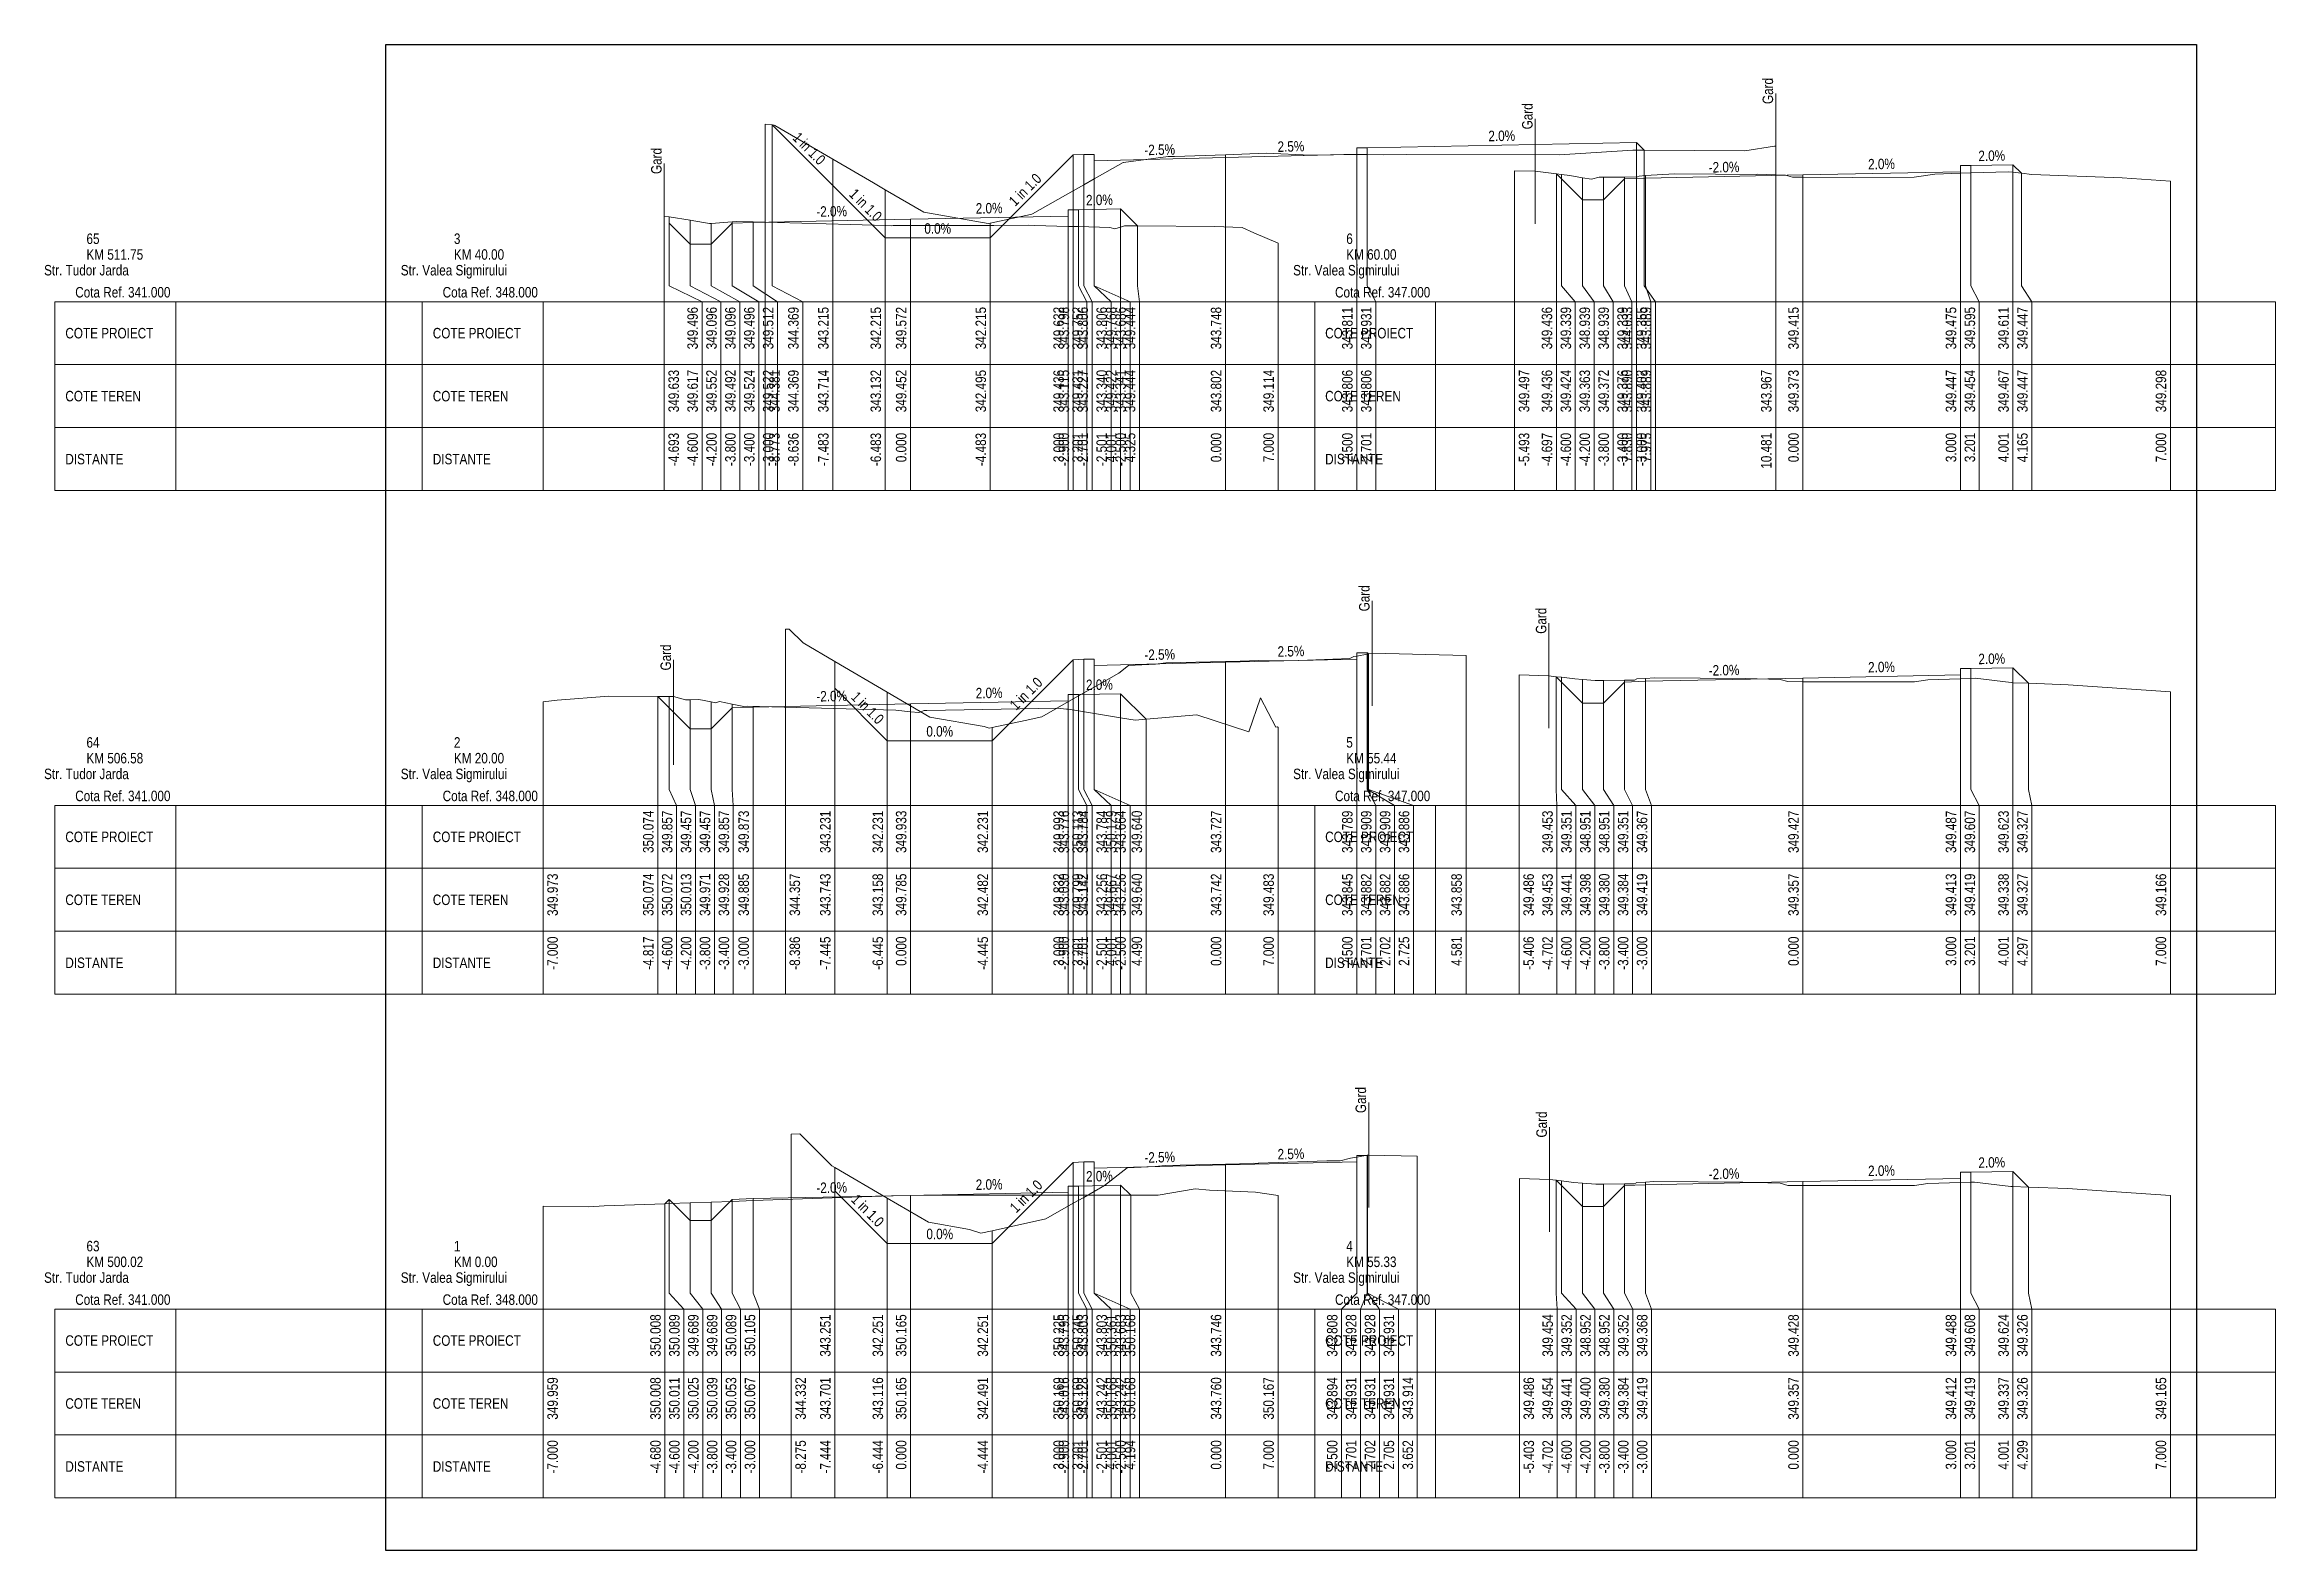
# Model space of a CAD drawing. Extents: x 1 to 634, y 0 to 594.
# Drawn here: x 43.5 to 86, y 0 to 28.7 of the extents above; entities that cross this region are included whole.
import ezdxf
from ezdxf.enums import TextEntityAlignment as Align

# ---------------------------------------------------------------- set-up
doc = ezdxf.new("R2010")
doc.units = 0
doc.header["$MEASUREMENT"] = 0
doc.layers.add('ARD-No Plot', color=1, linetype='Continuous', lineweight=0, plot=False)
for name, color, linetype, lineweight in [('Cartus', 7, 'Continuous', 0), ('DESIGN-TEXT', 7, 'Continuous', 0), ('EXISTING-TEXT', 7, 'Continuous', 0), ('LINES', 7, 'Continuous', 0), ('Text', 7, 'Continuous', 0), ('X-RL', 7, 'Continuous', 0), ('XPLOT-DESIGN', 5, 'Continuous', 0), ('XPLOT-EXISTING', 3, 'Continuous', 0), ('XPLOT-GRADE', 7, 'Continuous', 0), ('XPLOT-KM', 7, 'Continuous', 0), ('XPLOT-TITLE', 7, 'Continuous', 0)]:
    doc.layers.add(name, color=color, linetype=linetype, lineweight=lineweight)
doc.styles.add('$0$$0$Arial', font='arial.ttf', dxfattribs={"width": 0.8})
doc.styles.add('$1$$0$Arial', font='arial.ttf', dxfattribs={"width": 0.8})

msp = doc.modelspace()

# ---------------------------------------------------------------- texts
at = {"layer": 'ARD-No Plot', "width": 0.8}
for s, style, p in [('Str. Tudor Jarda', '$0$$0$Arial', (44.3, 24.3)), ('Str. Valea Sigmirului', '$1$$0$Arial', (51.3, 24.3)), ('Str. Valea Sigmirului', '$1$$0$Arial', (68.3, 24.3)), ('Str. Tudor Jarda', '$0$$0$Arial', (44.3, 14.7)), ('Str. Valea Sigmirului', '$1$$0$Arial', (51.3, 14.7)), ('Str. Valea Sigmirului', '$1$$0$Arial', (68.3, 14.7)), ('Str. Tudor Jarda', '$0$$0$Arial', (44.3, 5.1)), ('Str. Valea Sigmirului', '$1$$0$Arial', (51.3, 5.1)), ('Str. Valea Sigmirului', '$1$$0$Arial', (68.3, 5.1))]:
    msp.add_text(s, height=0.2, dxfattribs=dict(at, style=style)).set_placement(p, align=Align.CENTER)
at = {"layer": 'DESIGN-TEXT', "width": 0.8}
for s, style, p in [('349.496', '$1$$0$Arial', (55.947, 23.7)), ('349.096', '$1$$0$Arial', (56.307, 23.7)), ('349.096', '$1$$0$Arial', (56.667, 23.7)), ('349.496', '$1$$0$Arial', (57.027, 23.7)), ('349.512', '$1$$0$Arial', (57.387, 23.7)), ('344.369', '$0$$0$Arial', (57.867, 23.7)), ('343.215', '$0$$0$Arial', (58.437, 23.7)), ('342.215', '$0$$0$Arial', (59.437, 23.7)), ('349.572', '$1$$0$Arial', (59.92, 23.7)), ('342.215', '$0$$0$Arial', (61.437, 23.7)), ('349.632', '$1$$0$Arial', (62.92, 23.7)), ('343.798', '$0$$0$Arial', (63.02, 23.7)), ('349.752', '$1$$0$Arial', (63.28, 23.7)), ('343.806', '$0$$0$Arial', (63.38, 23.7)), ('343.806', '$0$$0$Arial', (63.74, 23.7)), ('349.768', '$1$$0$Arial', (63.921, 23.7)), ('343.686', '$0$$0$Arial', (64.1, 23.7)), ('349.444', '$1$$0$Arial', (64.281, 23.7)), ('343.748', '$0$$0$Arial', (65.92, 23.7)), ('343.811', '$0$$0$Arial', (68.42, 23.7)), ('343.931', '$0$$0$Arial', (68.78, 23.7)), ('349.436', '$1$$0$Arial', (72.223, 23.7)), ('349.339', '$1$$0$Arial', (72.583, 23.7)), ('348.939', '$1$$0$Arial', (72.943, 23.7)), ('348.939', '$1$$0$Arial', (73.303, 23.7)), ('349.339', '$1$$0$Arial', (73.663, 23.7)), ('344.033', '$0$$0$Arial', (73.75, 23.7)), ('349.355', '$1$$0$Arial', (74.023, 23.7)), ('343.889', '$0$$0$Arial', (74.11, 23.7)), ('349.415', '$1$$0$Arial', (76.92, 23.7)), ('349.475', '$1$$0$Arial', (79.92, 23.7)), ('349.595', '$1$$0$Arial', (80.28, 23.7)), ('349.611', '$1$$0$Arial', (80.921, 23.7)), ('349.447', '$1$$0$Arial', (81.281, 23.7)), ('350.074', '$1$$0$Arial', (55.103, 14.1)), ('349.857', '$1$$0$Arial', (55.463, 14.1)), ('349.457', '$1$$0$Arial', (55.823, 14.1)), ('349.457', '$1$$0$Arial', (56.183, 14.1)), ('349.857', '$1$$0$Arial', (56.543, 14.1)), ('349.873', '$1$$0$Arial', (56.92, 14.1)), ('343.231', '$0$$0$Arial', (58.475, 14.1)), ('342.231', '$0$$0$Arial', (59.475, 14.1)), ('349.933', '$1$$0$Arial', (59.92, 14.1)), ('342.231', '$0$$0$Arial', (61.475, 14.1)), ('349.993', '$1$$0$Arial', (62.92, 14.1)), ('343.776', '$0$$0$Arial', (63.02, 14.1)), ('350.113', '$1$$0$Arial', (63.28, 14.1)), ('343.784', '$0$$0$Arial', (63.38, 14.1)), ('343.784', '$0$$0$Arial', (63.74, 14.1)), ('350.129', '$1$$0$Arial', (63.921, 14.1)), ('343.664', '$0$$0$Arial', (64.1, 14.1)), ('349.640', '$1$$0$Arial', (64.41, 14.1)), ('343.727', '$0$$0$Arial', (65.92, 14.1)), ('343.789', '$0$$0$Arial', (68.42, 14.1)), ('343.909', '$0$$0$Arial', (68.78, 14.1)), ('343.909', '$0$$0$Arial', (69.14, 14.1)), ('343.886', '$0$$0$Arial', (69.5, 14.1)), ('349.453', '$1$$0$Arial', (72.234, 14.1)), ('349.351', '$1$$0$Arial', (72.594, 14.1)), ('348.951', '$1$$0$Arial', (72.954, 14.1)), ('348.951', '$1$$0$Arial', (73.314, 14.1)), ('349.351', '$1$$0$Arial', (73.674, 14.1)), ('349.367', '$1$$0$Arial', (74.034, 14.1)), ('349.427', '$1$$0$Arial', (76.92, 14.1)), ('349.487', '$1$$0$Arial', (79.92, 14.1)), ('349.607', '$1$$0$Arial', (80.28, 14.1)), ('349.623', '$1$$0$Arial', (80.921, 14.1)), ('349.327', '$1$$0$Arial', (81.281, 14.1)), ('350.008', '$1$$0$Arial', (55.24, 4.5)), ('350.089', '$1$$0$Arial', (55.6, 4.5)), ('349.689', '$1$$0$Arial', (55.96, 4.5)), ('349.689', '$1$$0$Arial', (56.32, 4.5)), ('350.089', '$1$$0$Arial', (56.68, 4.5)), ('350.105', '$1$$0$Arial', (57.04, 4.5)), ('343.251', '$0$$0$Arial', (58.476, 4.5)), ('342.251', '$0$$0$Arial', (59.476, 4.5)), ('350.165', '$1$$0$Arial', (59.92, 4.5)), ('342.251', '$0$$0$Arial', (61.476, 4.5)), ('350.225', '$1$$0$Arial', (62.92, 4.5)), ('343.795', '$0$$0$Arial', (63.02, 4.5)), ('350.345', '$1$$0$Arial', (63.28, 4.5)), ('343.803', '$0$$0$Arial', (63.38, 4.5)), ('343.803', '$0$$0$Arial', (63.74, 4.5)), ('350.361', '$1$$0$Arial', (63.921, 4.5)), ('343.683', '$0$$0$Arial', (64.1, 4.5)), ('350.168', '$1$$0$Arial', (64.281, 4.5)), ('343.746', '$0$$0$Arial', (65.92, 4.5)), ('343.808', '$0$$0$Arial', (68.132, 4.5)), ('343.928', '$0$$0$Arial', (68.492, 4.5)), ('343.928', '$0$$0$Arial', (68.852, 4.5)), ('343.931', '$0$$0$Arial', (69.212, 4.5)), ('349.454', '$1$$0$Arial', (72.237, 4.5)), ('349.352', '$1$$0$Arial', (72.597, 4.5)), ('348.952', '$1$$0$Arial', (72.957, 4.5)), ('348.952', '$1$$0$Arial', (73.317, 4.5)), ('349.352', '$1$$0$Arial', (73.677, 4.5)), ('349.368', '$1$$0$Arial', (74.037, 4.5)), ('349.428', '$1$$0$Arial', (76.92, 4.5)), ('349.488', '$1$$0$Arial', (79.92, 4.5)), ('349.608', '$1$$0$Arial', (80.28, 4.5)), ('349.624', '$1$$0$Arial', (80.921, 4.5)), ('349.326', '$1$$0$Arial', (81.281, 4.5))]:
    msp.add_text(s, height=0.2, rotation=90, dxfattribs=dict(at, style=style)).set_placement(p, align=Align.RIGHT)
at = {"layer": 'EXISTING-TEXT', "width": 0.8}
for s, style, p in [('349.633', '$1$$0$Arial', (55.587, 22.5)), ('349.617', '$1$$0$Arial', (55.947, 22.5)), ('349.552', '$1$$0$Arial', (56.307, 22.5)), ('349.492', '$1$$0$Arial', (56.667, 22.5)), ('349.524', '$1$$0$Arial', (57.027, 22.5)), ('349.522', '$1$$0$Arial', (57.387, 22.5)), ('344.381', '$0$$0$Arial', (57.507, 22.5)), ('344.369', '$0$$0$Arial', (57.867, 22.5)), ('343.714', '$0$$0$Arial', (58.437, 22.5)), ('343.132', '$0$$0$Arial', (59.437, 22.5)), ('349.452', '$1$$0$Arial', (59.92, 22.5)), ('349.452', '$1$$0$Arial', (59.92, 22.5)), ('342.495', '$0$$0$Arial', (61.437, 22.5)), ('349.436', '$1$$0$Arial', (62.92, 22.5)), ('343.115', '$0$$0$Arial', (63.02, 22.5)), ('349.431', '$1$$0$Arial', (63.28, 22.5)), ('343.227', '$0$$0$Arial', (63.38, 22.5)), ('343.340', '$0$$0$Arial', (63.74, 22.5)), ('349.422', '$1$$0$Arial', (63.921, 22.5)), ('343.341', '$0$$0$Arial', (64.1, 22.5)), ('349.444', '$1$$0$Arial', (64.281, 22.5)), ('343.802', '$0$$0$Arial', (65.92, 22.5)), ('343.802', '$0$$0$Arial', (65.92, 22.5)), ('349.114', '$1$$0$Arial', (66.92, 22.5)), ('349.114', '$1$$0$Arial', (66.92, 22.5)), ('343.806', '$0$$0$Arial', (68.42, 22.5)), ('343.806', '$0$$0$Arial', (68.78, 22.5)), ('349.497', '$1$$0$Arial', (71.787, 22.5)), ('349.436', '$1$$0$Arial', (72.223, 22.5)), ('349.424', '$1$$0$Arial', (72.583, 22.5)), ('349.363', '$1$$0$Arial', (72.943, 22.5)), ('349.372', '$1$$0$Arial', (73.303, 22.5)), ('349.376', '$1$$0$Arial', (73.663, 22.5)), ('343.890', '$0$$0$Arial', (73.75, 22.5)), ('349.402', '$1$$0$Arial', (74.023, 22.5)), ('343.889', '$0$$0$Arial', (74.11, 22.5)), ('343.967', '$0$$0$Arial', (76.401, 22.5)), ('349.373', '$1$$0$Arial', (76.92, 22.5)), ('349.373', '$1$$0$Arial', (76.92, 22.5)), ('349.447', '$1$$0$Arial', (79.92, 22.5)), ('349.454', '$1$$0$Arial', (80.28, 22.5)), ('349.467', '$1$$0$Arial', (80.921, 22.5)), ('349.447', '$1$$0$Arial', (81.281, 22.5)), ('349.298', '$1$$0$Arial', (83.92, 22.5)), ('349.298', '$1$$0$Arial', (83.92, 22.5)), ('349.973', '$1$$0$Arial', (53.28, 12.9)), ('349.973', '$1$$0$Arial', (53.28, 12.9)), ('350.074', '$1$$0$Arial', (55.103, 12.9)), ('350.072', '$1$$0$Arial', (55.463, 12.9)), ('350.013', '$1$$0$Arial', (55.823, 12.9)), ('349.971', '$1$$0$Arial', (56.183, 12.9)), ('349.928', '$1$$0$Arial', (56.543, 12.9)), ('349.885', '$1$$0$Arial', (56.92, 12.9)), ('344.357', '$0$$0$Arial', (57.894, 12.9)), ('343.743', '$0$$0$Arial', (58.475, 12.9)), ('343.158', '$0$$0$Arial', (59.475, 12.9)), ('349.785', '$1$$0$Arial', (59.92, 12.9)), ('349.785', '$1$$0$Arial', (59.92, 12.9)), ('342.482', '$0$$0$Arial', (61.475, 12.9)), ('349.832', '$1$$0$Arial', (62.92, 12.9)), ('343.030', '$0$$0$Arial', (63.02, 12.9)), ('349.799', '$1$$0$Arial', (63.28, 12.9)), ('343.142', '$0$$0$Arial', (63.38, 12.9)), ('343.256', '$0$$0$Arial', (63.74, 12.9)), ('349.667', '$1$$0$Arial', (63.921, 12.9)), ('343.256', '$0$$0$Arial', (64.1, 12.9)), ('349.640', '$1$$0$Arial', (64.41, 12.9)), ('343.742', '$0$$0$Arial', (65.92, 12.9)), ('343.742', '$0$$0$Arial', (65.92, 12.9)), ('349.483', '$1$$0$Arial', (66.92, 12.9)), ('343.845', '$0$$0$Arial', (68.42, 12.9)), ('343.882', '$0$$0$Arial', (68.78, 12.9)), ('343.882', '$0$$0$Arial', (69.14, 12.9)), ('343.886', '$0$$0$Arial', (69.5, 12.9)), ('343.858', '$0$$0$Arial', (70.501, 12.9)), ('349.486', '$1$$0$Arial', (71.874, 12.9)), ('349.453', '$1$$0$Arial', (72.234, 12.9)), ('349.441', '$1$$0$Arial', (72.594, 12.9)), ('349.398', '$1$$0$Arial', (72.954, 12.9)), ('349.380', '$1$$0$Arial', (73.314, 12.9)), ('349.384', '$1$$0$Arial', (73.674, 12.9)), ('349.419', '$1$$0$Arial', (74.034, 12.9)), ('349.357', '$1$$0$Arial', (76.92, 12.9)), ('349.357', '$1$$0$Arial', (76.92, 12.9)), ('349.413', '$1$$0$Arial', (79.92, 12.9)), ('349.419', '$1$$0$Arial', (80.28, 12.9)), ('349.338', '$1$$0$Arial', (80.921, 12.9)), ('349.327', '$1$$0$Arial', (81.281, 12.9)), ('349.166', '$1$$0$Arial', (83.92, 12.9)), ('349.166', '$1$$0$Arial', (83.92, 12.9)), ('349.959', '$1$$0$Arial', (53.28, 3.3)), ('349.959', '$1$$0$Arial', (53.28, 3.3)), ('350.008', '$1$$0$Arial', (55.24, 3.3)), ('350.011', '$1$$0$Arial', (55.6, 3.3)), ('350.025', '$1$$0$Arial', (55.96, 3.3)), ('350.039', '$1$$0$Arial', (56.32, 3.3)), ('350.053', '$1$$0$Arial', (56.68, 3.3)), ('350.067', '$1$$0$Arial', (57.04, 3.3)), ('344.332', '$0$$0$Arial', (58.005, 3.3)), ('343.701', '$0$$0$Arial', (58.476, 3.3)), ('343.116', '$0$$0$Arial', (59.476, 3.3)), ('350.165', '$1$$0$Arial', (59.92, 3.3)), ('350.165', '$1$$0$Arial', (59.92, 3.3)), ('342.491', '$0$$0$Arial', (61.476, 3.3)), ('350.169', '$1$$0$Arial', (62.92, 3.3)), ('343.016', '$0$$0$Arial', (63.02, 3.3)), ('350.169', '$1$$0$Arial', (63.28, 3.3)), ('343.128', '$0$$0$Arial', (63.38, 3.3)), ('343.242', '$0$$0$Arial', (63.74, 3.3)), ('350.168', '$1$$0$Arial', (63.921, 3.3)), ('343.242', '$0$$0$Arial', (64.1, 3.3)), ('350.168', '$1$$0$Arial', (64.281, 3.3)), ('343.760', '$0$$0$Arial', (65.92, 3.3)), ('343.760', '$0$$0$Arial', (65.92, 3.3)), ('350.167', '$1$$0$Arial', (66.92, 3.3)), ('343.894', '$0$$0$Arial', (68.132, 3.3)), ('343.931', '$0$$0$Arial', (68.492, 3.3)), ('343.931', '$0$$0$Arial', (68.852, 3.3)), ('343.931', '$0$$0$Arial', (69.212, 3.3)), ('343.914', '$0$$0$Arial', (69.572, 3.3)), ('349.486', '$1$$0$Arial', (71.877, 3.3)), ('349.454', '$1$$0$Arial', (72.237, 3.3)), ('349.441', '$1$$0$Arial', (72.597, 3.3)), ('349.400', '$1$$0$Arial', (72.957, 3.3)), ('349.380', '$1$$0$Arial', (73.317, 3.3)), ('349.384', '$1$$0$Arial', (73.677, 3.3)), ('349.419', '$1$$0$Arial', (74.037, 3.3)), ('349.357', '$1$$0$Arial', (76.92, 3.3)), ('349.357', '$1$$0$Arial', (76.92, 3.3)), ('349.412', '$1$$0$Arial', (79.92, 3.3)), ('349.419', '$1$$0$Arial', (80.28, 3.3)), ('349.337', '$1$$0$Arial', (80.921, 3.3)), ('349.326', '$1$$0$Arial', (81.281, 3.3)), ('349.165', '$1$$0$Arial', (83.92, 3.3)), ('349.165', '$1$$0$Arial', (83.92, 3.3))]:
    msp.add_text(s, height=0.2, rotation=90, dxfattribs=dict(at, style=style)).set_placement(p, align=Align.RIGHT)
at = {"layer": 'Text', "width": 0.8}
for style, p in [('$0$$0$Arial', (76.431, 27.567)), ('$1$$0$Arial', (71.849, 27.085)), ('$1$$0$Arial', (55.257, 26.233)), ('$0$$0$Arial', (68.743, 17.898)), ('$1$$0$Arial', (72.112, 17.47)), ('$1$$0$Arial', (55.436, 16.771)), ('$0$$0$Arial', (68.677, 8.335)), ('$1$$0$Arial', (72.121, 7.869))]:
    msp.add_text('Gard', height=0.2, rotation=90, dxfattribs=dict(at, style=style)).set_placement(p)
for s, style, p in [('-4.693', '$1$$0$Arial', (55.587, 21.3)), ('-4.693', '$1$$0$Arial', (55.587, 21.3)), ('-4.600', '$1$$0$Arial', (55.947, 21.3)), ('-4.600', '$1$$0$Arial', (55.947, 21.3)), ('-4.600', '$1$$0$Arial', (55.947, 21.3)), ('-4.200', '$1$$0$Arial', (56.307, 21.3)), ('-4.200', '$1$$0$Arial', (56.307, 21.3)), ('-4.200', '$1$$0$Arial', (56.307, 21.3)), ('-3.800', '$1$$0$Arial', (56.667, 21.3)), ('-3.800', '$1$$0$Arial', (56.667, 21.3)), ('-3.800', '$1$$0$Arial', (56.667, 21.3)), ('-3.400', '$1$$0$Arial', (57.027, 21.3)), ('-3.400', '$1$$0$Arial', (57.027, 21.3)), ('-3.400', '$1$$0$Arial', (57.027, 21.3)), ('-3.000', '$1$$0$Arial', (57.387, 21.3)), ('-3.000', '$1$$0$Arial', (57.387, 21.3)), ('-3.000', '$1$$0$Arial', (57.387, 21.3)), ('-8.773', '$0$$0$Arial', (57.507, 21.3)), ('-8.773', '$0$$0$Arial', (57.507, 21.3)), ('-8.636', '$0$$0$Arial', (57.867, 21.3)), ('-8.636', '$0$$0$Arial', (57.867, 21.3)), ('-8.636', '$0$$0$Arial', (57.867, 21.3)), ('-7.483', '$0$$0$Arial', (58.437, 21.3)), ('-7.483', '$0$$0$Arial', (58.437, 21.3)), ('-7.483', '$0$$0$Arial', (58.437, 21.3)), ('-6.483', '$0$$0$Arial', (59.437, 21.3)), ('-6.483', '$0$$0$Arial', (59.437, 21.3)), ('-6.483', '$0$$0$Arial', (59.437, 21.3)), ('0.000', '$1$$0$Arial', (59.92, 21.3)), ('0.000', '$1$$0$Arial', (59.92, 21.3)), ('0.000', '$1$$0$Arial', (59.92, 21.3)), ('-4.483', '$0$$0$Arial', (61.437, 21.3)), ('-4.483', '$0$$0$Arial', (61.437, 21.3)), ('-4.483', '$0$$0$Arial', (61.437, 21.3)), ('3.000', '$1$$0$Arial', (62.92, 21.3)), ('3.000', '$1$$0$Arial', (62.92, 21.3)), ('3.000', '$1$$0$Arial', (62.92, 21.3)), ('-2.900', '$0$$0$Arial', (63.02, 21.3)), ('-2.900', '$0$$0$Arial', (63.02, 21.3)), ('-2.900', '$0$$0$Arial', (63.02, 21.3)), ('3.201', '$1$$0$Arial', (63.28, 21.3)), ('3.201', '$1$$0$Arial', (63.28, 21.3)), ('3.201', '$1$$0$Arial', (63.28, 21.3)), ('-2.701', '$0$$0$Arial', (63.38, 21.3)), ('-2.701', '$0$$0$Arial', (63.38, 21.3)), ('-2.701', '$0$$0$Arial', (63.38, 21.3)), ('-2.501', '$0$$0$Arial', (63.74, 21.3)), ('-2.501', '$0$$0$Arial', (63.74, 21.3)), ('-2.501', '$0$$0$Arial', (63.74, 21.3)), ('4.001', '$1$$0$Arial', (63.921, 21.3)), ('4.001', '$1$$0$Arial', (63.921, 21.3)), ('4.001', '$1$$0$Arial', (63.921, 21.3)), ('-2.500', '$0$$0$Arial', (64.1, 21.3)), ('-2.500', '$0$$0$Arial', (64.1, 21.3)), ('-2.500', '$0$$0$Arial', (64.1, 21.3)), ('4.325', '$1$$0$Arial', (64.281, 21.3)), ('4.325', '$1$$0$Arial', (64.281, 21.3)), ('4.325', '$1$$0$Arial', (64.281, 21.3)), ('0.000', '$0$$0$Arial', (65.92, 21.3)), ('0.000', '$0$$0$Arial', (65.92, 21.3)), ('0.000', '$0$$0$Arial', (65.92, 21.3)), ('7.000', '$1$$0$Arial', (66.92, 21.3)), ('7.000', '$1$$0$Arial', (66.92, 21.3)), ('2.500', '$0$$0$Arial', (68.42, 21.3)), ('2.500', '$0$$0$Arial', (68.42, 21.3)), ('2.500', '$0$$0$Arial', (68.42, 21.3)), ('2.701', '$0$$0$Arial', (68.78, 21.3)), ('2.701', '$0$$0$Arial', (68.78, 21.3)), ('2.701', '$0$$0$Arial', (68.78, 21.3)), ('-5.493', '$1$$0$Arial', (71.787, 21.3)), ('-5.493', '$1$$0$Arial', (71.787, 21.3)), ('-4.697', '$1$$0$Arial', (72.223, 21.3)), ('-4.697', '$1$$0$Arial', (72.223, 21.3)), ('-4.697', '$1$$0$Arial', (72.223, 21.3)), ('-4.600', '$1$$0$Arial', (72.583, 21.3)), ('-4.600', '$1$$0$Arial', (72.583, 21.3)), ('-4.600', '$1$$0$Arial', (72.583, 21.3)), ('-4.200', '$1$$0$Arial', (72.943, 21.3)), ('-4.200', '$1$$0$Arial', (72.943, 21.3)), ('-4.200', '$1$$0$Arial', (72.943, 21.3)), ('-3.800', '$1$$0$Arial', (73.303, 21.3)), ('-3.800', '$1$$0$Arial', (73.303, 21.3)), ('-3.800', '$1$$0$Arial', (73.303, 21.3)), ('-3.400', '$1$$0$Arial', (73.663, 21.3)), ('-3.400', '$1$$0$Arial', (73.663, 21.3)), ('-3.400', '$1$$0$Arial', (73.663, 21.3)), ('7.830', '$0$$0$Arial', (73.75, 21.3)), ('7.830', '$0$$0$Arial', (73.75, 21.3)), ('7.830', '$0$$0$Arial', (73.75, 21.3)), ('-3.000', '$1$$0$Arial', (74.023, 21.3)), ('-3.000', '$1$$0$Arial', (74.023, 21.3)), ('-3.000', '$1$$0$Arial', (74.023, 21.3)), ('7.975', '$0$$0$Arial', (74.11, 21.3)), ('7.975', '$0$$0$Arial', (74.11, 21.3)), ('7.975', '$0$$0$Arial', (74.11, 21.3)), ('10.481', '$0$$0$Arial', (76.401, 21.3)), ('10.481', '$0$$0$Arial', (76.401, 21.3)), ('0.000', '$1$$0$Arial', (76.92, 21.3)), ('0.000', '$1$$0$Arial', (76.92, 21.3)), ('0.000', '$1$$0$Arial', (76.92, 21.3)), ('3.000', '$1$$0$Arial', (79.92, 21.3)), ('3.000', '$1$$0$Arial', (79.92, 21.3)), ('3.000', '$1$$0$Arial', (79.92, 21.3)), ('3.201', '$1$$0$Arial', (80.28, 21.3)), ('3.201', '$1$$0$Arial', (80.28, 21.3)), ('3.201', '$1$$0$Arial', (80.28, 21.3)), ('4.001', '$1$$0$Arial', (80.921, 21.3)), ('4.001', '$1$$0$Arial', (80.921, 21.3)), ('4.001', '$1$$0$Arial', (80.921, 21.3)), ('4.165', '$1$$0$Arial', (81.281, 21.3)), ('4.165', '$1$$0$Arial', (81.281, 21.3)), ('4.165', '$1$$0$Arial', (81.281, 21.3)), ('7.000', '$1$$0$Arial', (83.92, 21.3)), ('7.000', '$1$$0$Arial', (83.92, 21.3)), ('-7.000', '$1$$0$Arial', (53.28, 11.7)), ('-7.000', '$1$$0$Arial', (53.28, 11.7)), ('-4.817', '$1$$0$Arial', (55.103, 11.7)), ('-4.817', '$1$$0$Arial', (55.103, 11.7)), ('-4.817', '$1$$0$Arial', (55.103, 11.7)), ('-4.600', '$1$$0$Arial', (55.463, 11.7)), ('-4.600', '$1$$0$Arial', (55.463, 11.7)), ('-4.600', '$1$$0$Arial', (55.463, 11.7)), ('-4.200', '$1$$0$Arial', (55.823, 11.7)), ('-4.200', '$1$$0$Arial', (55.823, 11.7)), ('-4.200', '$1$$0$Arial', (55.823, 11.7)), ('-3.800', '$1$$0$Arial', (56.183, 11.7)), ('-3.800', '$1$$0$Arial', (56.183, 11.7)), ('-3.800', '$1$$0$Arial', (56.183, 11.7)), ('-3.400', '$1$$0$Arial', (56.543, 11.7)), ('-3.400', '$1$$0$Arial', (56.543, 11.7)), ('-3.400', '$1$$0$Arial', (56.543, 11.7)), ('-3.000', '$1$$0$Arial', (56.92, 11.7)), ('-3.000', '$1$$0$Arial', (56.92, 11.7)), ('-3.000', '$1$$0$Arial', (56.92, 11.7)), ('-8.386', '$0$$0$Arial', (57.894, 11.7)), ('-8.386', '$0$$0$Arial', (57.894, 11.7)), ('-7.445', '$0$$0$Arial', (58.475, 11.7)), ('-7.445', '$0$$0$Arial', (58.475, 11.7)), ('-7.445', '$0$$0$Arial', (58.475, 11.7)), ('-6.445', '$0$$0$Arial', (59.475, 11.7)), ('-6.445', '$0$$0$Arial', (59.475, 11.7)), ('-6.445', '$0$$0$Arial', (59.475, 11.7)), ('0.000', '$1$$0$Arial', (59.92, 11.7)), ('0.000', '$1$$0$Arial', (59.92, 11.7)), ('0.000', '$1$$0$Arial', (59.92, 11.7)), ('-4.445', '$0$$0$Arial', (61.475, 11.7)), ('-4.445', '$0$$0$Arial', (61.475, 11.7)), ('-4.445', '$0$$0$Arial', (61.475, 11.7)), ('3.000', '$1$$0$Arial', (62.92, 11.7)), ('3.000', '$1$$0$Arial', (62.92, 11.7)), ('3.000', '$1$$0$Arial', (62.92, 11.7)), ('-2.900', '$0$$0$Arial', (63.02, 11.7)), ('-2.900', '$0$$0$Arial', (63.02, 11.7)), ('-2.900', '$0$$0$Arial', (63.02, 11.7)), ('3.201', '$1$$0$Arial', (63.28, 11.7)), ('3.201', '$1$$0$Arial', (63.28, 11.7)), ('3.201', '$1$$0$Arial', (63.28, 11.7)), ('-2.701', '$0$$0$Arial', (63.38, 11.7)), ('-2.701', '$0$$0$Arial', (63.38, 11.7)), ('-2.701', '$0$$0$Arial', (63.38, 11.7)), ('-2.501', '$0$$0$Arial', (63.74, 11.7)), ('-2.501', '$0$$0$Arial', (63.74, 11.7)), ('-2.501', '$0$$0$Arial', (63.74, 11.7)), ('4.001', '$1$$0$Arial', (63.921, 11.7)), ('4.001', '$1$$0$Arial', (63.921, 11.7)), ('4.001', '$1$$0$Arial', (63.921, 11.7)), ('-2.500', '$0$$0$Arial', (64.1, 11.7)), ('-2.500', '$0$$0$Arial', (64.1, 11.7)), ('-2.500', '$0$$0$Arial', (64.1, 11.7)), ('4.490', '$1$$0$Arial', (64.41, 11.7)), ('4.490', '$1$$0$Arial', (64.41, 11.7)), ('4.490', '$1$$0$Arial', (64.41, 11.7)), ('0.000', '$0$$0$Arial', (65.92, 11.7)), ('0.000', '$0$$0$Arial', (65.92, 11.7)), ('0.000', '$0$$0$Arial', (65.92, 11.7)), ('7.000', '$1$$0$Arial', (66.92, 11.7)), ('7.000', '$1$$0$Arial', (66.92, 11.7)), ('2.500', '$0$$0$Arial', (68.42, 11.7)), ('2.500', '$0$$0$Arial', (68.42, 11.7)), ('2.500', '$0$$0$Arial', (68.42, 11.7)), ('2.701', '$0$$0$Arial', (68.78, 11.7)), ('2.701', '$0$$0$Arial', (68.78, 11.7)), ('2.701', '$0$$0$Arial', (68.78, 11.7)), ('2.702', '$0$$0$Arial', (69.14, 11.7)), ('2.702', '$0$$0$Arial', (69.14, 11.7)), ('2.702', '$0$$0$Arial', (69.14, 11.7)), ('2.725', '$0$$0$Arial', (69.5, 11.7)), ('2.725', '$0$$0$Arial', (69.5, 11.7)), ('2.725', '$0$$0$Arial', (69.5, 11.7)), ('4.581', '$0$$0$Arial', (70.501, 11.7)), ('4.581', '$0$$0$Arial', (70.501, 11.7)), ('-5.406', '$1$$0$Arial', (71.874, 11.7)), ('-5.406', '$1$$0$Arial', (71.874, 11.7)), ('-4.702', '$1$$0$Arial', (72.234, 11.7)), ('-4.702', '$1$$0$Arial', (72.234, 11.7)), ('-4.702', '$1$$0$Arial', (72.234, 11.7)), ('-4.600', '$1$$0$Arial', (72.594, 11.7)), ('-4.600', '$1$$0$Arial', (72.594, 11.7)), ('-4.600', '$1$$0$Arial', (72.594, 11.7)), ('-4.200', '$1$$0$Arial', (72.954, 11.7)), ('-4.200', '$1$$0$Arial', (72.954, 11.7)), ('-4.200', '$1$$0$Arial', (72.954, 11.7)), ('-3.800', '$1$$0$Arial', (73.314, 11.7)), ('-3.800', '$1$$0$Arial', (73.314, 11.7)), ('-3.800', '$1$$0$Arial', (73.314, 11.7)), ('-3.400', '$1$$0$Arial', (73.674, 11.7)), ('-3.400', '$1$$0$Arial', (73.674, 11.7)), ('-3.400', '$1$$0$Arial', (73.674, 11.7)), ('-3.000', '$1$$0$Arial', (74.034, 11.7)), ('-3.000', '$1$$0$Arial', (74.034, 11.7)), ('-3.000', '$1$$0$Arial', (74.034, 11.7)), ('0.000', '$1$$0$Arial', (76.92, 11.7)), ('0.000', '$1$$0$Arial', (76.92, 11.7)), ('0.000', '$1$$0$Arial', (76.92, 11.7)), ('3.000', '$1$$0$Arial', (79.92, 11.7)), ('3.000', '$1$$0$Arial', (79.92, 11.7)), ('3.000', '$1$$0$Arial', (79.92, 11.7)), ('3.201', '$1$$0$Arial', (80.28, 11.7)), ('3.201', '$1$$0$Arial', (80.28, 11.7)), ('3.201', '$1$$0$Arial', (80.28, 11.7)), ('4.001', '$1$$0$Arial', (80.921, 11.7)), ('4.001', '$1$$0$Arial', (80.921, 11.7)), ('4.001', '$1$$0$Arial', (80.921, 11.7)), ('4.297', '$1$$0$Arial', (81.281, 11.7)), ('4.297', '$1$$0$Arial', (81.281, 11.7)), ('4.297', '$1$$0$Arial', (81.281, 11.7)), ('7.000', '$1$$0$Arial', (83.92, 11.7)), ('7.000', '$1$$0$Arial', (83.92, 11.7)), ('-7.000', '$1$$0$Arial', (53.28, 2.1)), ('-7.000', '$1$$0$Arial', (53.28, 2.1)), ('-4.680', '$1$$0$Arial', (55.24, 2.1)), ('-4.680', '$1$$0$Arial', (55.24, 2.1)), ('-4.680', '$1$$0$Arial', (55.24, 2.1)), ('-4.600', '$1$$0$Arial', (55.6, 2.1)), ('-4.600', '$1$$0$Arial', (55.6, 2.1)), ('-4.600', '$1$$0$Arial', (55.6, 2.1)), ('-4.200', '$1$$0$Arial', (55.96, 2.1)), ('-4.200', '$1$$0$Arial', (55.96, 2.1)), ('-4.200', '$1$$0$Arial', (55.96, 2.1)), ('-3.800', '$1$$0$Arial', (56.32, 2.1)), ('-3.800', '$1$$0$Arial', (56.32, 2.1)), ('-3.800', '$1$$0$Arial', (56.32, 2.1)), ('-3.400', '$1$$0$Arial', (56.68, 2.1)), ('-3.400', '$1$$0$Arial', (56.68, 2.1)), ('-3.400', '$1$$0$Arial', (56.68, 2.1)), ('-3.000', '$1$$0$Arial', (57.04, 2.1)), ('-3.000', '$1$$0$Arial', (57.04, 2.1)), ('-3.000', '$1$$0$Arial', (57.04, 2.1)), ('-8.275', '$0$$0$Arial', (58.005, 2.1)), ('-8.275', '$0$$0$Arial', (58.005, 2.1)), ('-7.444', '$0$$0$Arial', (58.476, 2.1)), ('-7.444', '$0$$0$Arial', (58.476, 2.1)), ('-7.444', '$0$$0$Arial', (58.476, 2.1)), ('-6.444', '$0$$0$Arial', (59.476, 2.1)), ('-6.444', '$0$$0$Arial', (59.476, 2.1)), ('-6.444', '$0$$0$Arial', (59.476, 2.1)), ('0.000', '$1$$0$Arial', (59.92, 2.1)), ('0.000', '$1$$0$Arial', (59.92, 2.1)), ('0.000', '$1$$0$Arial', (59.92, 2.1)), ('-4.444', '$0$$0$Arial', (61.476, 2.1)), ('-4.444', '$0$$0$Arial', (61.476, 2.1)), ('-4.444', '$0$$0$Arial', (61.476, 2.1)), ('3.000', '$1$$0$Arial', (62.92, 2.1)), ('3.000', '$1$$0$Arial', (62.92, 2.1)), ('3.000', '$1$$0$Arial', (62.92, 2.1)), ('-2.900', '$0$$0$Arial', (63.02, 2.1)), ('-2.900', '$0$$0$Arial', (63.02, 2.1)), ('-2.900', '$0$$0$Arial', (63.02, 2.1)), ('3.201', '$1$$0$Arial', (63.28, 2.1)), ('3.201', '$1$$0$Arial', (63.28, 2.1)), ('3.201', '$1$$0$Arial', (63.28, 2.1)), ('-2.701', '$0$$0$Arial', (63.38, 2.1)), ('-2.701', '$0$$0$Arial', (63.38, 2.1)), ('-2.701', '$0$$0$Arial', (63.38, 2.1)), ('-2.501', '$0$$0$Arial', (63.74, 2.1)), ('-2.501', '$0$$0$Arial', (63.74, 2.1)), ('-2.501', '$0$$0$Arial', (63.74, 2.1)), ('4.001', '$1$$0$Arial', (63.921, 2.1)), ('4.001', '$1$$0$Arial', (63.921, 2.1)), ('4.001', '$1$$0$Arial', (63.921, 2.1)), ('-2.500', '$0$$0$Arial', (64.1, 2.1)), ('-2.500', '$0$$0$Arial', (64.1, 2.1)), ('-2.500', '$0$$0$Arial', (64.1, 2.1)), ('4.194', '$1$$0$Arial', (64.281, 2.1)), ('4.194', '$1$$0$Arial', (64.281, 2.1)), ('4.194', '$1$$0$Arial', (64.281, 2.1)), ('0.000', '$0$$0$Arial', (65.92, 2.1)), ('0.000', '$0$$0$Arial', (65.92, 2.1)), ('0.000', '$0$$0$Arial', (65.92, 2.1)), ('7.000', '$1$$0$Arial', (66.92, 2.1)), ('7.000', '$1$$0$Arial', (66.92, 2.1)), ('2.500', '$0$$0$Arial', (68.132, 2.1)), ('2.500', '$0$$0$Arial', (68.132, 2.1)), ('2.500', '$0$$0$Arial', (68.132, 2.1)), ('2.701', '$0$$0$Arial', (68.492, 2.1)), ('2.701', '$0$$0$Arial', (68.492, 2.1)), ('2.701', '$0$$0$Arial', (68.492, 2.1)), ('2.702', '$0$$0$Arial', (68.852, 2.1)), ('2.702', '$0$$0$Arial', (68.852, 2.1)), ('2.702', '$0$$0$Arial', (68.852, 2.1)), ('2.705', '$0$$0$Arial', (69.212, 2.1)), ('2.705', '$0$$0$Arial', (69.212, 2.1)), ('2.705', '$0$$0$Arial', (69.212, 2.1)), ('3.652', '$0$$0$Arial', (69.572, 2.1)), ('3.652', '$0$$0$Arial', (69.572, 2.1)), ('-5.403', '$1$$0$Arial', (71.877, 2.1)), ('-5.403', '$1$$0$Arial', (71.877, 2.1)), ('-4.702', '$1$$0$Arial', (72.237, 2.1)), ('-4.702', '$1$$0$Arial', (72.237, 2.1)), ('-4.702', '$1$$0$Arial', (72.237, 2.1)), ('-4.600', '$1$$0$Arial', (72.597, 2.1)), ('-4.600', '$1$$0$Arial', (72.597, 2.1)), ('-4.600', '$1$$0$Arial', (72.597, 2.1)), ('-4.200', '$1$$0$Arial', (72.957, 2.1)), ('-4.200', '$1$$0$Arial', (72.957, 2.1)), ('-4.200', '$1$$0$Arial', (72.957, 2.1)), ('-3.800', '$1$$0$Arial', (73.317, 2.1)), ('-3.800', '$1$$0$Arial', (73.317, 2.1)), ('-3.800', '$1$$0$Arial', (73.317, 2.1)), ('-3.400', '$1$$0$Arial', (73.677, 2.1)), ('-3.400', '$1$$0$Arial', (73.677, 2.1)), ('-3.400', '$1$$0$Arial', (73.677, 2.1)), ('-3.000', '$1$$0$Arial', (74.037, 2.1)), ('-3.000', '$1$$0$Arial', (74.037, 2.1)), ('-3.000', '$1$$0$Arial', (74.037, 2.1)), ('0.000', '$1$$0$Arial', (76.92, 2.1)), ('0.000', '$1$$0$Arial', (76.92, 2.1)), ('0.000', '$1$$0$Arial', (76.92, 2.1)), ('3.000', '$1$$0$Arial', (79.92, 2.1)), ('3.000', '$1$$0$Arial', (79.92, 2.1)), ('3.000', '$1$$0$Arial', (79.92, 2.1)), ('3.201', '$1$$0$Arial', (80.28, 2.1)), ('3.201', '$1$$0$Arial', (80.28, 2.1)), ('3.201', '$1$$0$Arial', (80.28, 2.1)), ('4.001', '$1$$0$Arial', (80.921, 2.1)), ('4.001', '$1$$0$Arial', (80.921, 2.1)), ('4.001', '$1$$0$Arial', (80.921, 2.1)), ('4.299', '$1$$0$Arial', (81.281, 2.1)), ('4.299', '$1$$0$Arial', (81.281, 2.1)), ('4.299', '$1$$0$Arial', (81.281, 2.1)), ('7.000', '$1$$0$Arial', (83.92, 2.1)), ('7.000', '$1$$0$Arial', (83.92, 2.1))]:
    msp.add_text(s, height=0.2, rotation=90, dxfattribs=dict(at, style=style)).set_placement(p, align=Align.RIGHT)
at = {"layer": 'X-RL', "width": 0.8}
for s, style, p in [('Cota Ref. 341.000', '$0$$0$Arial', (45.9, 23.88)), ('Cota Ref. 348.000', '$1$$0$Arial', (52.9, 23.88)), ('Cota Ref. 347.000', '$1$$0$Arial', (69.9, 23.88)), ('Cota Ref. 341.000', '$0$$0$Arial', (45.9, 14.28)), ('Cota Ref. 348.000', '$1$$0$Arial', (52.9, 14.28)), ('Cota Ref. 347.000', '$1$$0$Arial', (69.9, 14.28)), ('Cota Ref. 341.000', '$0$$0$Arial', (45.9, 4.68)), ('Cota Ref. 348.000', '$1$$0$Arial', (52.9, 4.68)), ('Cota Ref. 347.000', '$1$$0$Arial', (69.9, 4.68))]:
    msp.add_text(s, height=0.2, dxfattribs=dict(at, style=style)).set_placement(p, align=Align.RIGHT)
at = {"layer": 'XPLOT-GRADE', "width": 0.8}
for s, rotation, style, p in [('1 in 1.0', 315, '$0$$0$Arial', (57.997, 26.648)), ('-2.5%', 1.4321, '$0$$0$Arial', (64.748, 26.597)), ('2.5%', 1.4321, '$0$$0$Arial', (67.248, 26.66)), ('2.0%', 1.1458, '$0$$0$Arial', (71.264, 26.862)), ('-2.0%', 1.1458, '$1$$0$Arial', (75.498, 26.265)), ('2.0%', 1.1458, '$1$$0$Arial', (78.498, 26.325)), ('2.0%', 1.1458, '$1$$0$Arial', (80.599, 26.483)), ('1 in 1.0', 315, '$0$$0$Arial', (59.074, 25.572)), ('1 in 1.0', 45, '$0$$0$Arial', (62.252, 25.863)), ('-2.0%', 1.1458, '$1$$0$Arial', (58.498, 25.422)), ('2.0%', 1.1458, '$1$$0$Arial', (61.498, 25.482)), ('2.0%', 1.1458, '$1$$0$Arial', (63.599, 25.64)), ('0.0%', 0, '$0$$0$Arial', (60.517, 25.095)), ('-2.5%', 1.4321, '$0$$0$Arial', (64.748, 16.975)), ('2.5%', 1.4321, '$0$$0$Arial', (67.248, 17.038)), ('2.0%', 1.1458, '$1$$0$Arial', (80.599, 16.895)), ('1 in 1.0', 45, '$0$$0$Arial', (62.271, 16.26)), ('2.0%', 1.1458, '$1$$0$Arial', (63.599, 16.401)), ('-2.0%', 1.1458, '$1$$0$Arial', (75.498, 16.677)), ('2.0%', 1.1458, '$1$$0$Arial', (78.498, 16.737)), ('-2.0%', 1.1458, '$1$$0$Arial', (58.498, 16.183)), ('1 in 1.0', 315, '$0$$0$Arial', (59.111, 15.988)), ('2.0%', 1.1458, '$1$$0$Arial', (61.498, 16.243)), ('0.0%', 0, '$0$$0$Arial', (60.555, 15.511)), ('2.5%', 1.4321, '$0$$0$Arial', (67.248, 7.457)), ('2.0%', 1.1458, '$1$$0$Arial', (63.599, 7.033)), ('-2.5%', 1.4321, '$0$$0$Arial', (64.748, 7.394)), ('-2.0%', 1.1458, '$1$$0$Arial', (75.498, 7.078)), ('2.0%', 1.1458, '$1$$0$Arial', (78.498, 7.138)), ('2.0%', 1.1458, '$1$$0$Arial', (80.599, 7.296)), ('-2.0%', 1.1458, '$1$$0$Arial', (58.498, 6.815)), ('2.0%', 1.1458, '$1$$0$Arial', (61.498, 6.875)), ('1 in 1.0', 45, '$0$$0$Arial', (62.271, 6.68)), ('1 in 1.0', 315, '$0$$0$Arial', (59.112, 6.407)), ('0.0%', 0, '$0$$0$Arial', (60.556, 5.931))]:
    msp.add_text(s, height=0.2, rotation=rotation, dxfattribs=dict(at, style=style)).set_placement(p, align=Align.CENTER)
at = {"layer": 'XPLOT-KM', "width": 0.8}
for s, style, p in [('65', '$0$$0$Arial', (44.3, 24.9)), ('3', '$1$$0$Arial', (51.3, 24.9)), ('6', '$1$$0$Arial', (68.3, 24.9)), ('KM 511.75', '$0$$0$Arial', (44.3, 24.6)), ('KM 40.00', '$1$$0$Arial', (51.3, 24.6)), ('KM 60.00', '$1$$0$Arial', (68.3, 24.6)), ('64', '$0$$0$Arial', (44.3, 15.3)), ('2', '$1$$0$Arial', (51.3, 15.3)), ('5', '$1$$0$Arial', (68.3, 15.3)), ('KM 506.58', '$0$$0$Arial', (44.3, 15)), ('KM 20.00', '$1$$0$Arial', (51.3, 15)), ('KM 55.44', '$1$$0$Arial', (68.3, 15)), ('63', '$0$$0$Arial', (44.3, 5.7)), ('KM 500.02', '$0$$0$Arial', (44.3, 5.4)), ('1', '$1$$0$Arial', (51.3, 5.7)), ('KM 0.00', '$1$$0$Arial', (51.3, 5.4)), ('4', '$1$$0$Arial', (68.3, 5.7)), ('KM 55.33', '$1$$0$Arial', (68.3, 5.4))]:
    msp.add_text(s, height=0.2, dxfattribs=dict(at, style=style)).set_placement(p)
at = {"layer": 'XPLOT-TITLE', "width": 0.8}
for s, style, p in [('COTE PROIECT', '$0$$0$Arial', (43.898, 23.1)), ('COTE PROIECT', '$1$$0$Arial', (50.898, 23.1)), ('COTE PROIECT', '$1$$0$Arial', (67.898, 23.1)), ('COTE TEREN', '$0$$0$Arial', (43.898, 21.9)), ('COTE TEREN', '$1$$0$Arial', (50.898, 21.9)), ('COTE TEREN', '$1$$0$Arial', (67.898, 21.9)), ('DISTANTE', '$0$$0$Arial', (43.898, 20.7)), ('DISTANTE', '$1$$0$Arial', (50.898, 20.7)), ('DISTANTE', '$1$$0$Arial', (67.898, 20.7)), ('COTE PROIECT', '$0$$0$Arial', (43.898, 13.5)), ('COTE PROIECT', '$1$$0$Arial', (50.898, 13.5)), ('COTE PROIECT', '$1$$0$Arial', (67.898, 13.5)), ('COTE TEREN', '$0$$0$Arial', (43.898, 12.3)), ('COTE TEREN', '$1$$0$Arial', (50.898, 12.3)), ('COTE TEREN', '$1$$0$Arial', (67.898, 12.3)), ('DISTANTE', '$0$$0$Arial', (43.898, 11.1)), ('DISTANTE', '$1$$0$Arial', (50.898, 11.1)), ('DISTANTE', '$1$$0$Arial', (67.898, 11.1)), ('COTE PROIECT', '$0$$0$Arial', (43.898, 3.9)), ('COTE PROIECT', '$1$$0$Arial', (50.898, 3.9)), ('COTE PROIECT', '$1$$0$Arial', (67.898, 3.9)), ('COTE TEREN', '$0$$0$Arial', (43.898, 2.7)), ('COTE TEREN', '$1$$0$Arial', (50.898, 2.7)), ('COTE TEREN', '$1$$0$Arial', (67.898, 2.7)), ('DISTANTE', '$0$$0$Arial', (43.898, 1.5)), ('DISTANTE', '$1$$0$Arial', (50.898, 1.5)), ('DISTANTE', '$1$$0$Arial', (67.898, 1.5))]:
    msp.add_text(s, height=0.2, dxfattribs=dict(at, style=style)).set_placement(p)

# ---------------------------------------------------------------- blocks, each defined once
blk = doc.blocks.new('$0$$0$A3_TRANSV_ALIN_TIRENA')
at = {"layer": ''}
blk.add_lwpolyline([(0, 0), (0, 287), (345, 287), (345, 0)], close=True, dxfattribs=at)

# ---------------------------------------------------------------- linework, layer by layer
at = {"layer": 'LINES'}
for p, q in [((76.481, 27.767), (76.481, 25.767)), ((71.899, 27.285), (71.899, 25.285)), ((57.227, 24.1), (57.227, 27.181)), ((57.227, 24.1), (57.227, 27.181)), ((57.364, 24.1), (57.364, 27.169)), ((57.364, 24.1), (57.364, 27.169)), ((57.364, 24.1), (57.364, 27.169)), ((73.83, 24.1), (73.83, 26.833)), ((73.83, 24.1), (73.83, 26.833)), ((73.83, 24.1), (73.83, 26.833)), ((55.307, 26.433), (55.307, 24.433)), ((58.517, 24.1), (58.517, 26.514)), ((58.517, 24.1), (58.517, 26.514)), ((58.517, 24.1), (58.517, 26.514)), ((63.1, 24.1), (63.1, 26.598)), ((63.1, 24.1), (63.1, 26.598)), ((63.1, 24.1), (63.1, 26.598)), ((63.299, 24.1), (63.299, 26.606)), ((63.299, 24.1), (63.299, 26.606)), ((63.299, 24.1), (63.299, 26.606)), ((63.499, 24.1), (63.499, 26.606)), ((63.499, 24.1), (63.499, 26.606)), ((63.499, 24.1), (63.499, 26.606)), ((63.5, 24.1), (63.5, 26.486)), ((63.5, 24.1), (63.5, 26.486)), ((63.5, 24.1), (63.5, 26.486)), ((66, 24.1), (66, 26.602)), ((66, 24.1), (66, 26.602)), ((66, 24.1), (66, 26.602)), ((68.5, 24.1), (68.5, 26.611)), ((68.5, 24.1), (68.5, 26.611)), ((68.5, 24.1), (68.5, 26.611)), ((68.701, 24.1), (68.701, 26.731)), ((68.701, 24.1), (68.701, 26.731)), ((68.701, 24.1), (68.701, 26.731)), ((73.975, 24.1), (73.975, 26.689)), ((73.975, 24.1), (73.975, 26.689)), ((73.975, 24.1), (73.975, 26.689)), ((76.481, 24.1), (76.481, 26.767)), ((76.481, 24.1), (76.481, 26.767)), ((80.201, 24.1), (80.201, 26.395)), ((80.201, 24.1), (80.201, 26.395)), ((80.201, 24.1), (80.201, 26.395)), ((81.001, 24.1), (81.001, 26.411)), ((81.001, 24.1), (81.001, 26.411)), ((81.001, 24.1), (81.001, 26.411)), ((59.517, 24.1), (59.517, 25.932)), ((59.517, 24.1), (59.517, 25.932)), ((59.517, 24.1), (59.517, 25.932)), ((71.507, 24.1), (71.507, 26.297)), ((71.507, 24.1), (71.507, 26.297)), ((72.303, 24.1), (72.303, 26.236)), ((72.303, 24.1), (72.303, 26.236)), ((72.303, 24.1), (72.303, 26.236)), ((72.4, 24.1), (72.4, 26.224)), ((72.4, 24.1), (72.4, 26.224)), ((72.4, 24.1), (72.4, 26.224)), ((72.8, 24.1), (72.8, 26.163)), ((72.8, 24.1), (72.8, 26.163)), ((72.8, 24.1), (72.8, 26.163)), ((73.2, 24.1), (73.2, 26.172)), ((73.2, 24.1), (73.2, 26.172)), ((73.2, 24.1), (73.2, 26.172)), ((73.6, 24.1), (73.6, 26.176)), ((73.6, 24.1), (73.6, 26.176)), ((73.6, 24.1), (73.6, 26.176)), ((74, 24.1), (74, 26.202)), ((74, 24.1), (74, 26.202)), ((74, 24.1), (74, 26.202)), ((77, 24.1), (77, 26.215)), ((77, 24.1), (77, 26.215)), ((77, 24.1), (77, 26.215)), ((80, 24.1), (80, 26.275)), ((80, 24.1), (80, 26.275)), ((80, 24.1), (80, 26.275)), ((81.165, 24.1), (81.165, 26.247)), ((81.165, 24.1), (81.165, 26.247)), ((81.165, 24.1), (81.165, 26.247)), ((84, 24.1), (84, 26.098)), ((84, 24.1), (84, 26.098)), ((63.201, 24.1), (63.201, 25.552)), ((63.201, 24.1), (63.201, 25.552)), ((63.201, 24.1), (63.201, 25.552)), ((64.001, 24.1), (64.001, 25.568)), ((64.001, 24.1), (64.001, 25.568)), ((64.001, 24.1), (64.001, 25.568)), ((55.307, 24.1), (55.307, 25.433)), ((55.307, 24.1), (55.307, 25.433)), ((55.4, 24.1), (55.4, 25.417)), ((55.4, 24.1), (55.4, 25.417)), ((55.4, 24.1), (55.4, 25.417)), ((55.8, 24.1), (55.8, 25.352)), ((55.8, 24.1), (55.8, 25.352)), ((55.8, 24.1), (55.8, 25.352)), ((56.2, 24.1), (56.2, 25.292)), ((56.2, 24.1), (56.2, 25.292)), ((56.2, 24.1), (56.2, 25.292)), ((56.6, 24.1), (56.6, 25.324)), ((56.6, 24.1), (56.6, 25.324)), ((56.6, 24.1), (56.6, 25.324)), ((57, 24.1), (57, 25.322)), ((57, 24.1), (57, 25.322)), ((57, 24.1), (57, 25.322)), ((60, 24.1), (60, 25.372)), ((60, 24.1), (60, 25.372)), ((60, 24.1), (60, 25.372)), ((61.517, 24.1), (61.517, 25.295)), ((61.517, 24.1), (61.517, 25.295)), ((61.517, 24.1), (61.517, 25.295)), ((63, 24.1), (63, 25.432)), ((63, 24.1), (63, 25.432)), ((63, 24.1), (63, 25.432)), ((64.325, 24.1), (64.325, 25.244)), ((64.325, 24.1), (64.325, 25.244)), ((64.325, 24.1), (64.325, 25.244)), ((67, 24.1), (67, 24.914)), ((67, 24.1), (67, 24.914)), ((43.698, 22.6), (43.698, 23.8)), ((43.698, 23.8), (46, 23.8)), ((46, 20.2), (46, 23.8)), ((46, 23.8), (86, 23.8)), ((50.698, 22.6), (50.698, 23.8)), ((50.698, 23.8), (53, 23.8)), ((53, 20.2), (53, 23.8)), ((53, 23.8), (67, 23.8)), ((55.307, 23.8), (55.307, 24.1)), ((55.307, 23.8), (55.307, 24.1)), ((55.307, 20.2), (55.307, 23.8)), ((55.307, 20.2), (55.307, 23.8)), ((56.027, 23.8), (55.4, 24.1)), ((56.027, 23.8), (55.4, 24.1)), ((56.027, 23.8), (55.4, 24.1)), ((56.387, 23.8), (55.8, 24.1)), ((56.387, 23.8), (55.8, 24.1)), ((56.387, 23.8), (55.8, 24.1)), ((56.027, 20.2), (56.027, 23.8)), ((56.027, 20.2), (56.027, 23.8)), ((56.027, 20.2), (56.027, 23.8)), ((56.747, 23.8), (56.2, 24.1)), ((56.747, 23.8), (56.2, 24.1)), ((56.747, 23.8), (56.2, 24.1)), ((56.387, 20.2), (56.387, 23.8)), ((56.387, 20.2), (56.387, 23.8)), ((56.387, 20.2), (56.387, 23.8)), ((57.107, 23.8), (56.6, 24.1)), ((57.107, 23.8), (56.6, 24.1)), ((57.107, 23.8), (56.6, 24.1)), ((56.747, 20.2), (56.747, 23.8)), ((56.747, 20.2), (56.747, 23.8)), ((56.747, 20.2), (56.747, 23.8)), ((57.467, 23.8), (57, 24.1)), ((57.467, 23.8), (57, 24.1)), ((57.467, 23.8), (57, 24.1)), ((57.107, 20.2), (57.107, 23.8)), ((57.107, 20.2), (57.107, 23.8)), ((57.107, 20.2), (57.107, 23.8)), ((57.227, 23.8), (57.227, 24.1)), ((57.227, 23.8), (57.227, 24.1)), ((57.227, 20.2), (57.227, 23.8)), ((57.227, 20.2), (57.227, 23.8)), ((57.947, 23.8), (57.364, 24.1)), ((57.947, 23.8), (57.364, 24.1)), ((57.947, 23.8), (57.364, 24.1)), ((57.467, 20.2), (57.467, 23.8)), ((57.467, 20.2), (57.467, 23.8)), ((57.467, 20.2), (57.467, 23.8)), ((57.947, 20.2), (57.947, 23.8)), ((57.947, 20.2), (57.947, 23.8)), ((57.947, 20.2), (57.947, 23.8)), ((58.517, 23.8), (58.517, 24.1)), ((58.517, 23.8), (58.517, 24.1)), ((58.517, 23.8), (58.517, 24.1)), ((58.517, 20.2), (58.517, 23.8)), ((58.517, 20.2), (58.517, 23.8)), ((58.517, 20.2), (58.517, 23.8)), ((59.517, 23.8), (59.517, 24.1)), ((59.517, 23.8), (59.517, 24.1)), ((59.517, 23.8), (59.517, 24.1)), ((59.517, 20.2), (59.517, 23.8)), ((59.517, 20.2), (59.517, 23.8)), ((59.517, 20.2), (59.517, 23.8)), ((60, 23.8), (60, 24.1)), ((60, 23.8), (60, 24.1)), ((60, 23.8), (60, 24.1)), ((60, 20.2), (60, 23.8)), ((60, 20.2), (60, 23.8)), ((60, 20.2), (60, 23.8)), ((61.517, 23.8), (61.517, 24.1)), ((61.517, 23.8), (61.517, 24.1)), ((61.517, 23.8), (61.517, 24.1)), ((61.517, 20.2), (61.517, 23.8)), ((61.517, 20.2), (61.517, 23.8)), ((61.517, 20.2), (61.517, 23.8)), ((63, 23.8), (63, 24.1)), ((63, 23.8), (63, 24.1)), ((63, 23.8), (63, 24.1)), ((63, 20.2), (63, 23.8)), ((63, 20.2), (63, 23.8)), ((63, 20.2), (63, 23.8)), ((63.1, 23.8), (63.1, 24.1)), ((63.1, 23.8), (63.1, 24.1)), ((63.1, 23.8), (63.1, 24.1)), ((63.1, 20.2), (63.1, 23.8)), ((63.1, 20.2), (63.1, 23.8)), ((63.1, 20.2), (63.1, 23.8)), ((63.36, 23.8), (63.201, 24.1)), ((63.36, 23.8), (63.201, 24.1)), ((63.36, 23.8), (63.201, 24.1)), ((63.46, 23.8), (63.299, 24.1)), ((63.46, 23.8), (63.299, 24.1)), ((63.46, 23.8), (63.299, 24.1)), ((63.36, 20.2), (63.36, 23.8)), ((63.36, 20.2), (63.36, 23.8)), ((63.36, 20.2), (63.36, 23.8)), ((63.46, 20.2), (63.46, 23.8)), ((63.46, 20.2), (63.46, 23.8)), ((63.46, 20.2), (63.46, 23.8)), ((63.82, 23.8), (63.499, 24.1)), ((63.82, 23.8), (63.499, 24.1)), ((63.82, 23.8), (63.499, 24.1)), ((64.18, 23.8), (63.5, 24.1)), ((64.18, 23.8), (63.5, 24.1)), ((64.18, 23.8), (63.5, 24.1)), ((63.82, 20.2), (63.82, 23.8)), ((63.82, 20.2), (63.82, 23.8)), ((63.82, 20.2), (63.82, 23.8)), ((64.001, 23.8), (64.001, 24.1)), ((64.001, 23.8), (64.001, 24.1)), ((64.001, 23.8), (64.001, 24.1)), ((64.001, 20.2), (64.001, 23.8)), ((64.001, 20.2), (64.001, 23.8)), ((64.001, 20.2), (64.001, 23.8)), ((64.18, 20.2), (64.18, 23.8)), ((64.18, 20.2), (64.18, 23.8)), ((64.18, 20.2), (64.18, 23.8)), ((64.361, 23.8), (64.325, 24.1)), ((64.361, 23.8), (64.325, 24.1)), ((64.361, 23.8), (64.325, 24.1)), ((64.361, 20.2), (64.361, 23.8)), ((64.361, 20.2), (64.361, 23.8)), ((64.361, 20.2), (64.361, 23.8)), ((66, 23.8), (66, 24.1)), ((66, 23.8), (66, 24.1)), ((66, 23.8), (66, 24.1)), ((66, 20.2), (66, 23.8)), ((66, 20.2), (66, 23.8)), ((66, 20.2), (66, 23.8)), ((67, 23.8), (67, 24.1)), ((67, 23.8), (67, 24.1)), ((67, 20.2), (67, 23.8)), ((67, 20.2), (67, 23.8)), ((67, 20.2), (67, 23.8)), ((67.698, 22.6), (67.698, 23.8)), ((67.698, 23.8), (70, 23.8)), ((68.5, 23.8), (68.5, 24.1)), ((68.5, 23.8), (68.5, 24.1)), ((68.5, 23.8), (68.5, 24.1)), ((68.5, 20.2), (68.5, 23.8)), ((68.5, 20.2), (68.5, 23.8)), ((68.5, 20.2), (68.5, 23.8)), ((68.86, 23.8), (68.701, 24.1)), ((68.86, 23.8), (68.701, 24.1)), ((68.86, 23.8), (68.701, 24.1)), ((68.86, 20.2), (68.86, 23.8)), ((68.86, 20.2), (68.86, 23.8)), ((68.86, 20.2), (68.86, 23.8)), ((70, 20.2), (70, 23.8)), ((70, 23.8), (84, 23.8)), ((71.507, 23.8), (71.507, 24.1)), ((71.507, 23.8), (71.507, 24.1)), ((71.507, 20.2), (71.507, 23.8)), ((71.507, 20.2), (71.507, 23.8)), ((72.303, 23.8), (72.303, 24.1)), ((72.303, 23.8), (72.303, 24.1)), ((72.303, 23.8), (72.303, 24.1)), ((72.303, 20.2), (72.303, 23.8)), ((72.303, 20.2), (72.303, 23.8)), ((72.303, 20.2), (72.303, 23.8)), ((72.663, 23.8), (72.4, 24.1)), ((72.663, 23.8), (72.4, 24.1)), ((72.663, 23.8), (72.4, 24.1)), ((72.663, 20.2), (72.663, 23.8)), ((72.663, 20.2), (72.663, 23.8)), ((72.663, 20.2), (72.663, 23.8)), ((73.023, 23.8), (72.8, 24.1)), ((73.023, 23.8), (72.8, 24.1)), ((73.023, 23.8), (72.8, 24.1)), ((73.023, 20.2), (73.023, 23.8)), ((73.023, 20.2), (73.023, 23.8)), ((73.023, 20.2), (73.023, 23.8)), ((73.383, 23.8), (73.2, 24.1)), ((73.383, 23.8), (73.2, 24.1)), ((73.383, 23.8), (73.2, 24.1)), ((73.383, 20.2), (73.383, 23.8)), ((73.383, 20.2), (73.383, 23.8)), ((73.383, 20.2), (73.383, 23.8)), ((73.743, 23.8), (73.6, 24.1)), ((73.743, 23.8), (73.6, 24.1)), ((73.743, 23.8), (73.6, 24.1)), ((73.743, 20.2), (73.743, 23.8)), ((73.743, 20.2), (73.743, 23.8)), ((73.743, 20.2), (73.743, 23.8)), ((73.83, 23.8), (73.83, 24.1)), ((73.83, 23.8), (73.83, 24.1)), ((73.83, 23.8), (73.83, 24.1)), ((73.83, 20.2), (73.83, 23.8)), ((73.83, 20.2), (73.83, 23.8)), ((73.83, 20.2), (73.83, 23.8)), ((74.19, 23.8), (73.975, 24.1)), ((74.19, 23.8), (73.975, 24.1)), ((74.19, 23.8), (73.975, 24.1)), ((74.103, 23.8), (74, 24.1)), ((74.103, 23.8), (74, 24.1)), ((74.103, 23.8), (74, 24.1)), ((74.103, 20.2), (74.103, 23.8)), ((74.103, 20.2), (74.103, 23.8)), ((74.103, 20.2), (74.103, 23.8)), ((74.19, 20.2), (74.19, 23.8)), ((74.19, 20.2), (74.19, 23.8)), ((74.19, 20.2), (74.19, 23.8)), ((76.481, 23.8), (76.481, 24.1)), ((76.481, 23.8), (76.481, 24.1)), ((76.481, 20.2), (76.481, 23.8)), ((76.481, 20.2), (76.481, 23.8)), ((77, 23.8), (77, 24.1)), ((77, 23.8), (77, 24.1)), ((77, 23.8), (77, 24.1)), ((77, 20.2), (77, 23.8)), ((77, 20.2), (77, 23.8)), ((77, 20.2), (77, 23.8)), ((80, 23.8), (80, 24.1)), ((80, 23.8), (80, 24.1)), ((80, 23.8), (80, 24.1)), ((80, 20.2), (80, 23.8)), ((80, 20.2), (80, 23.8)), ((80, 20.2), (80, 23.8)), ((80.36, 23.8), (80.201, 24.1)), ((80.36, 23.8), (80.201, 24.1)), ((80.36, 23.8), (80.201, 24.1)), ((80.36, 20.2), (80.36, 23.8)), ((80.36, 20.2), (80.36, 23.8)), ((80.36, 20.2), (80.36, 23.8)), ((81.001, 23.8), (81.001, 24.1)), ((81.001, 23.8), (81.001, 24.1)), ((81.001, 23.8), (81.001, 24.1)), ((81.001, 20.2), (81.001, 23.8)), ((81.001, 20.2), (81.001, 23.8)), ((81.001, 20.2), (81.001, 23.8)), ((81.361, 23.8), (81.165, 24.1)), ((81.361, 23.8), (81.165, 24.1)), ((81.361, 23.8), (81.165, 24.1)), ((81.361, 20.2), (81.361, 23.8)), ((81.361, 20.2), (81.361, 23.8)), ((81.361, 20.2), (81.361, 23.8)), ((84, 23.8), (84, 24.1)), ((84, 23.8), (84, 24.1)), ((84, 20.2), (84, 23.8)), ((84, 20.2), (84, 23.8)), ((84, 20.2), (84, 23.8)), ((86, 20.2), (86, 23.8)), ((43.698, 21.4), (43.698, 22.6)), ((43.698, 22.6), (46, 22.6)), ((46, 22.6), (43.698, 22.6)), ((46, 22.6), (86, 22.6)), ((50.698, 21.4), (50.698, 22.6)), ((50.698, 22.6), (53, 22.6)), ((53, 22.6), (50.698, 22.6)), ((53, 22.6), (67, 22.6)), ((67.698, 21.4), (67.698, 22.6)), ((67.698, 22.6), (70, 22.6)), ((70, 22.6), (67.698, 22.6)), ((70, 22.6), (84, 22.6)), ((43.698, 20.2), (43.698, 21.4)), ((43.698, 21.4), (46, 21.4)), ((46, 21.4), (43.698, 21.4)), ((46, 21.4), (86, 21.4)), ((50.698, 20.2), (50.698, 21.4)), ((50.698, 21.4), (53, 21.4)), ((53, 21.4), (50.698, 21.4)), ((53, 21.4), (67, 21.4)), ((67.698, 20.2), (67.698, 21.4)), ((67.698, 21.4), (70, 21.4)), ((70, 21.4), (67.698, 21.4)), ((70, 21.4), (84, 21.4)), ((46, 20.2), (43.698, 20.2)), ((46, 20.2), (86, 20.2)), ((53, 20.2), (50.698, 20.2)), ((53, 20.2), (67, 20.2)), ((70, 20.2), (67.698, 20.2)), ((70, 20.2), (84, 20.2)), ((68.793, 18.098), (68.793, 16.098)), ((57.614, 14.5), (57.614, 17.557)), ((57.614, 14.5), (57.614, 17.557)), ((72.162, 17.67), (72.162, 15.67)), ((68.5, 14.5), (68.5, 17.045)), ((68.5, 14.5), (68.5, 17.045)), ((68.5, 14.5), (68.5, 17.045)), ((68.701, 14.5), (68.701, 17.109)), ((68.701, 14.5), (68.701, 17.109)), ((68.701, 14.5), (68.701, 17.109)), ((68.702, 14.5), (68.702, 17.109)), ((68.702, 14.5), (68.702, 17.109)), ((68.702, 14.5), (68.702, 17.109)), ((68.725, 14.5), (68.725, 17.086)), ((68.725, 14.5), (68.725, 17.086)), ((68.725, 14.5), (68.725, 17.086)), ((70.581, 14.5), (70.581, 17.058)), ((70.581, 14.5), (70.581, 17.058)), ((55.486, 16.971), (55.486, 14.971)), ((58.555, 14.5), (58.555, 16.943)), ((58.555, 14.5), (58.555, 16.943)), ((58.555, 14.5), (58.555, 16.943)), ((63.1, 14.5), (63.1, 16.976)), ((63.1, 14.5), (63.1, 16.976)), ((63.1, 14.5), (63.1, 16.976)), ((63.299, 14.5), (63.299, 16.984)), ((63.299, 14.5), (63.299, 16.984)), ((63.299, 14.5), (63.299, 16.984)), ((63.499, 14.5), (63.499, 16.984)), ((63.499, 14.5), (63.499, 16.984)), ((63.499, 14.5), (63.499, 16.984)), ((63.5, 14.5), (63.5, 16.864)), ((63.5, 14.5), (63.5, 16.864)), ((63.5, 14.5), (63.5, 16.864)), ((66, 14.5), (66, 16.942)), ((66, 14.5), (66, 16.942)), ((66, 14.5), (66, 16.942)), ((71.594, 14.5), (71.594, 16.686)), ((71.594, 14.5), (71.594, 16.686)), ((72.298, 14.5), (72.298, 16.653)), ((72.298, 14.5), (72.298, 16.653)), ((72.298, 14.5), (72.298, 16.653)), ((72.4, 14.5), (72.4, 16.641)), ((72.4, 14.5), (72.4, 16.641)), ((72.4, 14.5), (72.4, 16.641)), ((72.8, 14.5), (72.8, 16.598)), ((72.8, 14.5), (72.8, 16.598)), ((72.8, 14.5), (72.8, 16.598)), ((73.2, 14.5), (73.2, 16.58)), ((73.2, 14.5), (73.2, 16.58)), ((73.2, 14.5), (73.2, 16.58)), ((73.6, 14.5), (73.6, 16.584)), ((73.6, 14.5), (73.6, 16.584)), ((73.6, 14.5), (73.6, 16.584)), ((74, 14.5), (74, 16.619)), ((74, 14.5), (74, 16.619)), ((74, 14.5), (74, 16.619)), ((77, 14.5), (77, 16.627)), ((77, 14.5), (77, 16.627)), ((77, 14.5), (77, 16.627)), ((80, 14.5), (80, 16.687)), ((80, 14.5), (80, 16.687)), ((80, 14.5), (80, 16.687)), ((80.201, 14.5), (80.201, 16.807)), ((80.201, 14.5), (80.201, 16.807)), ((80.201, 14.5), (80.201, 16.807)), ((81.001, 14.5), (81.001, 16.823)), ((81.001, 14.5), (81.001, 16.823)), ((81.001, 14.5), (81.001, 16.823)), ((53, 14.5), (53, 16.173)), ((53, 14.5), (53, 16.173)), ((55.183, 14.5), (55.183, 16.274)), ((55.183, 14.5), (55.183, 16.274)), ((55.183, 14.5), (55.183, 16.274)), ((55.4, 14.5), (55.4, 16.272)), ((55.4, 14.5), (55.4, 16.272)), ((55.4, 14.5), (55.4, 16.272)), ((55.8, 14.5), (55.8, 16.213)), ((55.8, 14.5), (55.8, 16.213)), ((55.8, 14.5), (55.8, 16.213)), ((56.2, 14.5), (56.2, 16.171)), ((56.2, 14.5), (56.2, 16.171)), ((56.2, 14.5), (56.2, 16.171)), ((59.555, 14.5), (59.555, 16.358)), ((59.555, 14.5), (59.555, 16.358)), ((59.555, 14.5), (59.555, 16.358)), ((63, 14.5), (63, 16.193)), ((63, 14.5), (63, 16.193)), ((63, 14.5), (63, 16.193)), ((63.201, 14.5), (63.201, 16.313)), ((63.201, 14.5), (63.201, 16.313)), ((63.201, 14.5), (63.201, 16.313)), ((64.001, 14.5), (64.001, 16.329)), ((64.001, 14.5), (64.001, 16.329)), ((64.001, 14.5), (64.001, 16.329)), ((81.297, 14.5), (81.297, 16.527)), ((81.297, 14.5), (81.297, 16.527)), ((81.297, 14.5), (81.297, 16.527)), ((84, 14.5), (84, 16.366)), ((84, 14.5), (84, 16.366)), ((56.6, 14.5), (56.6, 16.128)), ((56.6, 14.5), (56.6, 16.128)), ((56.6, 14.5), (56.6, 16.128)), ((57, 14.5), (57, 16.085)), ((57, 14.5), (57, 16.085)), ((57, 14.5), (57, 16.085)), ((60, 14.5), (60, 16.133)), ((60, 14.5), (60, 16.133)), ((60, 14.5), (60, 16.133)), ((64.49, 14.5), (64.49, 15.84)), ((64.49, 14.5), (64.49, 15.84)), ((64.49, 14.5), (64.49, 15.84)), ((61.555, 14.5), (61.555, 15.682)), ((61.555, 14.5), (61.555, 15.682)), ((61.555, 14.5), (61.555, 15.682)), ((67, 14.5), (67, 15.683)), ((67, 14.5), (67, 15.683)), ((53, 14.2), (53, 14.5)), ((53, 14.2), (53, 14.5)), ((55.183, 14.2), (55.183, 14.5)), ((55.183, 14.2), (55.183, 14.5)), ((55.183, 14.2), (55.183, 14.5)), ((55.543, 14.2), (55.4, 14.5)), ((55.543, 14.2), (55.4, 14.5)), ((55.543, 14.2), (55.4, 14.5)), ((55.903, 14.2), (55.8, 14.5)), ((55.903, 14.2), (55.8, 14.5)), ((55.903, 14.2), (55.8, 14.5)), ((56.263, 14.2), (56.2, 14.5)), ((56.263, 14.2), (56.2, 14.5)), ((56.263, 14.2), (56.2, 14.5)), ((56.623, 14.2), (56.6, 14.5)), ((56.623, 14.2), (56.6, 14.5)), ((56.623, 14.2), (56.6, 14.5)), ((57, 14.2), (57, 14.5)), ((57, 14.2), (57, 14.5)), ((57, 14.2), (57, 14.5)), ((57.614, 14.2), (57.614, 14.5)), ((57.614, 14.2), (57.614, 14.5)), ((58.555, 14.2), (58.555, 14.5)), ((58.555, 14.2), (58.555, 14.5)), ((58.555, 14.2), (58.555, 14.5)), ((59.555, 14.2), (59.555, 14.5)), ((59.555, 14.2), (59.555, 14.5)), ((59.555, 14.2), (59.555, 14.5)), ((60, 14.2), (60, 14.5)), ((60, 14.2), (60, 14.5)), ((60, 14.2), (60, 14.5)), ((61.555, 14.2), (61.555, 14.5)), ((61.555, 14.2), (61.555, 14.5)), ((61.555, 14.2), (61.555, 14.5)), ((63, 14.2), (63, 14.5)), ((63, 14.2), (63, 14.5)), ((63, 14.2), (63, 14.5)), ((63.1, 14.2), (63.1, 14.5)), ((63.1, 14.2), (63.1, 14.5)), ((63.1, 14.2), (63.1, 14.5)), ((63.36, 14.2), (63.201, 14.5)), ((63.36, 14.2), (63.201, 14.5)), ((63.36, 14.2), (63.201, 14.5)), ((63.46, 14.2), (63.299, 14.5)), ((63.46, 14.2), (63.299, 14.5)), ((63.46, 14.2), (63.299, 14.5)), ((63.82, 14.2), (63.499, 14.5)), ((63.82, 14.2), (63.499, 14.5)), ((63.82, 14.2), (63.499, 14.5)), ((64.18, 14.2), (63.5, 14.5)), ((64.18, 14.2), (63.5, 14.5)), ((64.18, 14.2), (63.5, 14.5)), ((64.001, 14.2), (64.001, 14.5)), ((64.001, 14.2), (64.001, 14.5)), ((64.001, 14.2), (64.001, 14.5)), ((64.49, 14.2), (64.49, 14.5)), ((64.49, 14.2), (64.49, 14.5)), ((64.49, 14.2), (64.49, 14.5)), ((66, 14.2), (66, 14.5)), ((66, 14.2), (66, 14.5)), ((66, 14.2), (66, 14.5)), ((67, 14.2), (67, 14.5)), ((67, 14.2), (67, 14.5)), ((68.5, 14.2), (68.5, 14.5)), ((68.5, 14.2), (68.5, 14.5)), ((68.5, 14.2), (68.5, 14.5)), ((68.86, 14.2), (68.701, 14.5)), ((68.86, 14.2), (68.701, 14.5)), ((68.86, 14.2), (68.701, 14.5)), ((69.22, 14.2), (68.702, 14.5)), ((69.22, 14.2), (68.702, 14.5)), ((69.22, 14.2), (68.702, 14.5)), ((69.58, 14.2), (68.725, 14.5)), ((69.58, 14.2), (68.725, 14.5)), ((69.58, 14.2), (68.725, 14.5)), ((70.581, 14.2), (70.581, 14.5)), ((70.581, 14.2), (70.581, 14.5)), ((71.594, 14.2), (71.594, 14.5)), ((71.594, 14.2), (71.594, 14.5)), ((72.314, 14.2), (72.298, 14.5)), ((72.314, 14.2), (72.298, 14.5)), ((72.314, 14.2), (72.298, 14.5)), ((72.674, 14.2), (72.4, 14.5)), ((72.674, 14.2), (72.4, 14.5)), ((72.674, 14.2), (72.4, 14.5)), ((73.034, 14.2), (72.8, 14.5)), ((73.034, 14.2), (72.8, 14.5)), ((73.034, 14.2), (72.8, 14.5)), ((73.394, 14.2), (73.2, 14.5)), ((73.394, 14.2), (73.2, 14.5)), ((73.394, 14.2), (73.2, 14.5)), ((73.754, 14.2), (73.6, 14.5)), ((73.754, 14.2), (73.6, 14.5)), ((73.754, 14.2), (73.6, 14.5)), ((74.114, 14.2), (74, 14.5)), ((74.114, 14.2), (74, 14.5)), ((74.114, 14.2), (74, 14.5)), ((77, 14.2), (77, 14.5)), ((77, 14.2), (77, 14.5)), ((77, 14.2), (77, 14.5)), ((80, 14.2), (80, 14.5)), ((80, 14.2), (80, 14.5)), ((80, 14.2), (80, 14.5)), ((80.36, 14.2), (80.201, 14.5)), ((80.36, 14.2), (80.201, 14.5)), ((80.36, 14.2), (80.201, 14.5)), ((81.001, 14.2), (81.001, 14.5)), ((81.001, 14.2), (81.001, 14.5)), ((81.001, 14.2), (81.001, 14.5)), ((81.361, 14.2), (81.297, 14.5)), ((81.361, 14.2), (81.297, 14.5)), ((81.361, 14.2), (81.297, 14.5)), ((84, 14.2), (84, 14.5)), ((84, 14.2), (84, 14.5)), ((43.698, 13), (43.698, 14.2)), ((43.698, 14.2), (46, 14.2)), ((46, 10.6), (46, 14.2)), ((46, 14.2), (86, 14.2)), ((50.698, 13), (50.698, 14.2)), ((50.698, 14.2), (53, 14.2)), ((53, 10.6), (53, 14.2)), ((53, 10.6), (53, 14.2)), ((53, 10.6), (53, 14.2)), ((53, 14.2), (67, 14.2)), ((55.183, 10.6), (55.183, 14.2)), ((55.183, 10.6), (55.183, 14.2)), ((55.183, 10.6), (55.183, 14.2)), ((55.543, 10.6), (55.543, 14.2)), ((55.543, 10.6), (55.543, 14.2)), ((55.543, 10.6), (55.543, 14.2)), ((55.903, 10.6), (55.903, 14.2)), ((55.903, 10.6), (55.903, 14.2)), ((55.903, 10.6), (55.903, 14.2)), ((56.263, 10.6), (56.263, 14.2)), ((56.263, 10.6), (56.263, 14.2)), ((56.263, 10.6), (56.263, 14.2)), ((56.623, 10.6), (56.623, 14.2)), ((56.623, 10.6), (56.623, 14.2)), ((56.623, 10.6), (56.623, 14.2)), ((57, 10.6), (57, 14.2)), ((57, 10.6), (57, 14.2)), ((57, 10.6), (57, 14.2)), ((57.614, 10.6), (57.614, 14.2)), ((57.614, 10.6), (57.614, 14.2)), ((58.555, 10.6), (58.555, 14.2)), ((58.555, 10.6), (58.555, 14.2)), ((58.555, 10.6), (58.555, 14.2)), ((59.555, 10.6), (59.555, 14.2)), ((59.555, 10.6), (59.555, 14.2)), ((59.555, 10.6), (59.555, 14.2)), ((60, 10.6), (60, 14.2)), ((60, 10.6), (60, 14.2)), ((60, 10.6), (60, 14.2)), ((61.555, 10.6), (61.555, 14.2)), ((61.555, 10.6), (61.555, 14.2)), ((61.555, 10.6), (61.555, 14.2)), ((63, 10.6), (63, 14.2)), ((63, 10.6), (63, 14.2)), ((63, 10.6), (63, 14.2)), ((63.1, 10.6), (63.1, 14.2)), ((63.1, 10.6), (63.1, 14.2)), ((63.1, 10.6), (63.1, 14.2)), ((63.36, 10.6), (63.36, 14.2)), ((63.36, 10.6), (63.36, 14.2)), ((63.36, 10.6), (63.36, 14.2)), ((63.46, 10.6), (63.46, 14.2)), ((63.46, 10.6), (63.46, 14.2)), ((63.46, 10.6), (63.46, 14.2)), ((63.82, 10.6), (63.82, 14.2)), ((63.82, 10.6), (63.82, 14.2)), ((63.82, 10.6), (63.82, 14.2)), ((64.001, 10.6), (64.001, 14.2)), ((64.001, 10.6), (64.001, 14.2)), ((64.001, 10.6), (64.001, 14.2)), ((64.18, 10.6), (64.18, 14.2)), ((64.18, 10.6), (64.18, 14.2)), ((64.18, 10.6), (64.18, 14.2)), ((64.49, 10.6), (64.49, 14.2)), ((64.49, 10.6), (64.49, 14.2)), ((64.49, 10.6), (64.49, 14.2)), ((66, 10.6), (66, 14.2)), ((66, 10.6), (66, 14.2)), ((66, 10.6), (66, 14.2)), ((67, 10.6), (67, 14.2)), ((67, 10.6), (67, 14.2)), ((67, 10.6), (67, 14.2)), ((67.698, 13), (67.698, 14.2)), ((67.698, 14.2), (70, 14.2)), ((68.5, 10.6), (68.5, 14.2)), ((68.5, 10.6), (68.5, 14.2)), ((68.5, 10.6), (68.5, 14.2)), ((68.86, 10.6), (68.86, 14.2)), ((68.86, 10.6), (68.86, 14.2)), ((68.86, 10.6), (68.86, 14.2)), ((69.22, 10.6), (69.22, 14.2)), ((69.22, 10.6), (69.22, 14.2)), ((69.22, 10.6), (69.22, 14.2)), ((69.58, 10.6), (69.58, 14.2)), ((69.58, 10.6), (69.58, 14.2)), ((69.58, 10.6), (69.58, 14.2)), ((70, 10.6), (70, 14.2)), ((70, 14.2), (84, 14.2)), ((70.581, 10.6), (70.581, 14.2)), ((70.581, 10.6), (70.581, 14.2)), ((71.594, 10.6), (71.594, 14.2)), ((71.594, 10.6), (71.594, 14.2)), ((72.314, 10.6), (72.314, 14.2)), ((72.314, 10.6), (72.314, 14.2)), ((72.314, 10.6), (72.314, 14.2)), ((72.674, 10.6), (72.674, 14.2)), ((72.674, 10.6), (72.674, 14.2)), ((72.674, 10.6), (72.674, 14.2)), ((73.034, 10.6), (73.034, 14.2)), ((73.034, 10.6), (73.034, 14.2)), ((73.034, 10.6), (73.034, 14.2)), ((73.394, 10.6), (73.394, 14.2)), ((73.394, 10.6), (73.394, 14.2)), ((73.394, 10.6), (73.394, 14.2)), ((73.754, 10.6), (73.754, 14.2)), ((73.754, 10.6), (73.754, 14.2)), ((73.754, 10.6), (73.754, 14.2)), ((74.114, 10.6), (74.114, 14.2)), ((74.114, 10.6), (74.114, 14.2)), ((74.114, 10.6), (74.114, 14.2)), ((77, 10.6), (77, 14.2)), ((77, 10.6), (77, 14.2)), ((77, 10.6), (77, 14.2)), ((80, 10.6), (80, 14.2)), ((80, 10.6), (80, 14.2)), ((80, 10.6), (80, 14.2)), ((80.36, 10.6), (80.36, 14.2)), ((80.36, 10.6), (80.36, 14.2)), ((80.36, 10.6), (80.36, 14.2)), ((81.001, 10.6), (81.001, 14.2)), ((81.001, 10.6), (81.001, 14.2)), ((81.001, 10.6), (81.001, 14.2)), ((81.361, 10.6), (81.361, 14.2)), ((81.361, 10.6), (81.361, 14.2)), ((81.361, 10.6), (81.361, 14.2)), ((84, 10.6), (84, 14.2)), ((84, 10.6), (84, 14.2)), ((84, 10.6), (84, 14.2)), ((86, 10.6), (86, 14.2)), ((43.698, 11.8), (43.698, 13)), ((43.698, 13), (46, 13)), ((46, 13), (43.698, 13)), ((46, 13), (86, 13)), ((50.698, 11.8), (50.698, 13)), ((50.698, 13), (53, 13)), ((53, 13), (50.698, 13)), ((53, 13), (67, 13)), ((67.698, 11.8), (67.698, 13)), ((67.698, 13), (70, 13)), ((70, 13), (67.698, 13)), ((70, 13), (84, 13)), ((43.698, 10.6), (43.698, 11.8)), ((43.698, 11.8), (46, 11.8)), ((46, 11.8), (43.698, 11.8)), ((46, 11.8), (86, 11.8)), ((50.698, 10.6), (50.698, 11.8)), ((50.698, 11.8), (53, 11.8)), ((53, 11.8), (50.698, 11.8)), ((53, 11.8), (67, 11.8)), ((67.698, 10.6), (67.698, 11.8)), ((67.698, 11.8), (70, 11.8)), ((70, 11.8), (67.698, 11.8)), ((70, 11.8), (84, 11.8)), ((46, 10.6), (43.698, 10.6)), ((46, 10.6), (86, 10.6)), ((53, 10.6), (50.698, 10.6)), ((53, 10.6), (67, 10.6)), ((70, 10.6), (67.698, 10.6)), ((70, 10.6), (84, 10.6)), ((68.727, 8.535), (68.727, 6.535)), ((57.725, 4.9), (57.725, 7.932)), ((57.725, 4.9), (57.725, 7.932)), ((72.171, 8.069), (72.171, 6.069)), ((58.556, 4.9), (58.556, 7.301)), ((58.556, 4.9), (58.556, 7.301)), ((58.556, 4.9), (58.556, 7.301)), ((63.1, 4.9), (63.1, 7.395)), ((63.1, 4.9), (63.1, 7.395)), ((63.1, 4.9), (63.1, 7.395)), ((63.299, 4.9), (63.299, 7.403)), ((63.299, 4.9), (63.299, 7.403)), ((63.299, 4.9), (63.299, 7.403)), ((63.499, 4.9), (63.499, 7.403)), ((63.499, 4.9), (63.499, 7.403)), ((63.499, 4.9), (63.499, 7.403)), ((63.5, 4.9), (63.5, 7.283)), ((63.5, 4.9), (63.5, 7.283)), ((63.5, 4.9), (63.5, 7.283)), ((66, 4.9), (66, 7.36)), ((66, 4.9), (66, 7.36)), ((66, 4.9), (66, 7.36)), ((68.5, 4.9), (68.5, 7.494)), ((68.5, 4.9), (68.5, 7.494)), ((68.5, 4.9), (68.5, 7.494)), ((68.701, 4.9), (68.701, 7.531)), ((68.701, 4.9), (68.701, 7.531)), ((68.701, 4.9), (68.701, 7.531)), ((68.702, 4.9), (68.702, 7.531)), ((68.702, 4.9), (68.702, 7.531)), ((68.702, 4.9), (68.702, 7.531)), ((68.705, 4.9), (68.705, 7.531)), ((68.705, 4.9), (68.705, 7.531)), ((68.705, 4.9), (68.705, 7.531)), ((69.652, 4.9), (69.652, 7.514)), ((69.652, 4.9), (69.652, 7.514)), ((63, 4.9), (63, 6.825)), ((63, 4.9), (63, 6.825)), ((63, 4.9), (63, 6.825)), ((63.201, 4.9), (63.201, 6.945)), ((63.201, 4.9), (63.201, 6.945)), ((63.201, 4.9), (63.201, 6.945)), ((64.001, 4.9), (64.001, 6.961)), ((64.001, 4.9), (64.001, 6.961)), ((64.001, 4.9), (64.001, 6.961)), ((71.597, 4.9), (71.597, 7.086)), ((71.597, 4.9), (71.597, 7.086)), ((72.298, 4.9), (72.298, 7.054)), ((72.298, 4.9), (72.298, 7.054)), ((72.298, 4.9), (72.298, 7.054)), ((72.4, 4.9), (72.4, 7.041)), ((72.4, 4.9), (72.4, 7.041)), ((72.4, 4.9), (72.4, 7.041)), ((72.8, 4.9), (72.8, 7)), ((72.8, 4.9), (72.8, 7)), ((72.8, 4.9), (72.8, 7)), ((73.2, 4.9), (73.2, 6.98)), ((73.2, 4.9), (73.2, 6.98)), ((73.2, 4.9), (73.2, 6.98)), ((73.6, 4.9), (73.6, 6.984)), ((73.6, 4.9), (73.6, 6.984)), ((73.6, 4.9), (73.6, 6.984)), ((74, 4.9), (74, 7.019)), ((74, 4.9), (74, 7.019)), ((74, 4.9), (74, 7.019)), ((77, 4.9), (77, 7.028)), ((77, 4.9), (77, 7.028)), ((77, 4.9), (77, 7.028)), ((80, 4.9), (80, 7.088)), ((80, 4.9), (80, 7.088)), ((80, 4.9), (80, 7.088)), ((80.201, 4.9), (80.201, 7.208)), ((80.201, 4.9), (80.201, 7.208)), ((80.201, 4.9), (80.201, 7.208)), ((81.001, 4.9), (81.001, 7.224)), ((81.001, 4.9), (81.001, 7.224)), ((81.001, 4.9), (81.001, 7.224)), ((81.299, 4.9), (81.299, 6.926)), ((81.299, 4.9), (81.299, 6.926)), ((81.299, 4.9), (81.299, 6.926)), ((53, 4.9), (53, 6.559)), ((53, 4.9), (53, 6.559)), ((55.32, 4.9), (55.32, 6.608)), ((55.32, 4.9), (55.32, 6.608)), ((55.32, 4.9), (55.32, 6.608)), ((55.4, 4.9), (55.4, 6.689)), ((55.4, 4.9), (55.4, 6.689)), ((55.4, 4.9), (55.4, 6.689)), ((55.8, 4.9), (55.8, 6.625)), ((55.8, 4.9), (55.8, 6.625)), ((55.8, 4.9), (55.8, 6.625)), ((56.2, 4.9), (56.2, 6.639)), ((56.2, 4.9), (56.2, 6.639)), ((56.2, 4.9), (56.2, 6.639)), ((56.6, 4.9), (56.6, 6.689)), ((56.6, 4.9), (56.6, 6.689)), ((56.6, 4.9), (56.6, 6.689)), ((57, 4.9), (57, 6.705)), ((57, 4.9), (57, 6.705)), ((57, 4.9), (57, 6.705)), ((59.556, 4.9), (59.556, 6.716)), ((59.556, 4.9), (59.556, 6.716)), ((59.556, 4.9), (59.556, 6.716)), ((60, 4.9), (60, 6.765)), ((60, 4.9), (60, 6.765)), ((60, 4.9), (60, 6.765)), ((64.194, 4.9), (64.194, 6.768)), ((64.194, 4.9), (64.194, 6.768)), ((64.194, 4.9), (64.194, 6.768)), ((67, 4.9), (67, 6.767)), ((67, 4.9), (67, 6.767)), ((84, 4.9), (84, 6.765)), ((84, 4.9), (84, 6.765)), ((61.556, 4.9), (61.556, 6.091)), ((61.556, 4.9), (61.556, 6.091)), ((61.556, 4.9), (61.556, 6.091)), ((53, 4.6), (53, 4.9)), ((53, 4.6), (53, 4.9)), ((55.32, 4.6), (55.32, 4.9)), ((55.32, 4.6), (55.32, 4.9)), ((55.32, 4.6), (55.32, 4.9)), ((55.68, 4.6), (55.4, 4.9)), ((55.68, 4.6), (55.4, 4.9)), ((55.68, 4.6), (55.4, 4.9)), ((56.04, 4.6), (55.8, 4.9)), ((56.04, 4.6), (55.8, 4.9)), ((56.04, 4.6), (55.8, 4.9)), ((56.4, 4.6), (56.2, 4.9)), ((56.4, 4.6), (56.2, 4.9)), ((56.4, 4.6), (56.2, 4.9)), ((56.76, 4.6), (56.6, 4.9)), ((56.76, 4.6), (56.6, 4.9)), ((56.76, 4.6), (56.6, 4.9)), ((57.12, 4.6), (57, 4.9)), ((57.12, 4.6), (57, 4.9)), ((57.12, 4.6), (57, 4.9)), ((57.725, 4.6), (57.725, 4.9)), ((57.725, 4.6), (57.725, 4.9)), ((58.556, 4.6), (58.556, 4.9)), ((58.556, 4.6), (58.556, 4.9)), ((58.556, 4.6), (58.556, 4.9)), ((59.556, 4.6), (59.556, 4.9)), ((59.556, 4.6), (59.556, 4.9)), ((59.556, 4.6), (59.556, 4.9)), ((60, 4.6), (60, 4.9)), ((60, 4.6), (60, 4.9)), ((60, 4.6), (60, 4.9)), ((61.556, 4.6), (61.556, 4.9)), ((61.556, 4.6), (61.556, 4.9)), ((61.556, 4.6), (61.556, 4.9)), ((63, 4.6), (63, 4.9)), ((63, 4.6), (63, 4.9)), ((63, 4.6), (63, 4.9)), ((63.1, 4.6), (63.1, 4.9)), ((63.1, 4.6), (63.1, 4.9)), ((63.1, 4.6), (63.1, 4.9)), ((63.36, 4.6), (63.201, 4.9)), ((63.36, 4.6), (63.201, 4.9)), ((63.36, 4.6), (63.201, 4.9)), ((63.46, 4.6), (63.299, 4.9)), ((63.46, 4.6), (63.299, 4.9)), ((63.46, 4.6), (63.299, 4.9)), ((63.82, 4.6), (63.499, 4.9)), ((63.82, 4.6), (63.499, 4.9)), ((63.82, 4.6), (63.499, 4.9)), ((64.18, 4.6), (63.5, 4.9)), ((64.18, 4.6), (63.5, 4.9)), ((64.18, 4.6), (63.5, 4.9)), ((64.001, 4.6), (64.001, 4.9)), ((64.001, 4.6), (64.001, 4.9)), ((64.001, 4.6), (64.001, 4.9)), ((64.361, 4.6), (64.194, 4.9)), ((64.361, 4.6), (64.194, 4.9)), ((64.361, 4.6), (64.194, 4.9)), ((66, 4.6), (66, 4.9)), ((66, 4.6), (66, 4.9)), ((66, 4.6), (66, 4.9)), ((67, 4.6), (67, 4.9)), ((67, 4.6), (67, 4.9)), ((68.212, 4.6), (68.5, 4.9)), ((68.212, 4.6), (68.5, 4.9)), ((68.212, 4.6), (68.5, 4.9)), ((68.572, 4.6), (68.701, 4.9)), ((68.572, 4.6), (68.701, 4.9)), ((68.572, 4.6), (68.701, 4.9)), ((68.932, 4.6), (68.702, 4.9)), ((68.932, 4.6), (68.702, 4.9)), ((68.932, 4.6), (68.702, 4.9)), ((69.292, 4.6), (68.705, 4.9)), ((69.292, 4.6), (68.705, 4.9)), ((69.292, 4.6), (68.705, 4.9)), ((69.652, 4.6), (69.652, 4.9)), ((69.652, 4.6), (69.652, 4.9)), ((71.597, 4.6), (71.597, 4.9)), ((71.597, 4.6), (71.597, 4.9)), ((72.317, 4.6), (72.298, 4.9)), ((72.317, 4.6), (72.298, 4.9)), ((72.317, 4.6), (72.298, 4.9)), ((72.677, 4.6), (72.4, 4.9)), ((72.677, 4.6), (72.4, 4.9)), ((72.677, 4.6), (72.4, 4.9)), ((73.037, 4.6), (72.8, 4.9)), ((73.037, 4.6), (72.8, 4.9)), ((73.037, 4.6), (72.8, 4.9)), ((73.397, 4.6), (73.2, 4.9)), ((73.397, 4.6), (73.2, 4.9)), ((73.397, 4.6), (73.2, 4.9)), ((73.757, 4.6), (73.6, 4.9)), ((73.757, 4.6), (73.6, 4.9)), ((73.757, 4.6), (73.6, 4.9)), ((74.117, 4.6), (74, 4.9)), ((74.117, 4.6), (74, 4.9)), ((74.117, 4.6), (74, 4.9)), ((77, 4.6), (77, 4.9)), ((77, 4.6), (77, 4.9)), ((77, 4.6), (77, 4.9)), ((80, 4.6), (80, 4.9)), ((80, 4.6), (80, 4.9)), ((80, 4.6), (80, 4.9)), ((80.36, 4.6), (80.201, 4.9)), ((80.36, 4.6), (80.201, 4.9)), ((80.36, 4.6), (80.201, 4.9)), ((81.001, 4.6), (81.001, 4.9)), ((81.001, 4.6), (81.001, 4.9)), ((81.001, 4.6), (81.001, 4.9)), ((81.361, 4.6), (81.299, 4.9)), ((81.361, 4.6), (81.299, 4.9)), ((81.361, 4.6), (81.299, 4.9)), ((84, 4.6), (84, 4.9)), ((84, 4.6), (84, 4.9)), ((43.698, 3.4), (43.698, 4.6)), ((43.698, 4.6), (46, 4.6)), ((46, 1), (46, 4.6)), ((46, 4.6), (86, 4.6)), ((50.698, 3.4), (50.698, 4.6)), ((50.698, 4.6), (53, 4.6)), ((53, 1), (53, 4.6)), ((53, 1), (53, 4.6)), ((53, 1), (53, 4.6)), ((53, 4.6), (67, 4.6)), ((55.32, 1), (55.32, 4.6)), ((55.32, 1), (55.32, 4.6)), ((55.32, 1), (55.32, 4.6)), ((55.68, 1), (55.68, 4.6)), ((55.68, 1), (55.68, 4.6)), ((55.68, 1), (55.68, 4.6)), ((56.04, 1), (56.04, 4.6)), ((56.04, 1), (56.04, 4.6)), ((56.04, 1), (56.04, 4.6)), ((56.4, 1), (56.4, 4.6)), ((56.4, 1), (56.4, 4.6)), ((56.4, 1), (56.4, 4.6)), ((56.76, 1), (56.76, 4.6)), ((56.76, 1), (56.76, 4.6)), ((56.76, 1), (56.76, 4.6)), ((57.12, 1), (57.12, 4.6)), ((57.12, 1), (57.12, 4.6)), ((57.12, 1), (57.12, 4.6)), ((57.725, 1), (57.725, 4.6)), ((57.725, 1), (57.725, 4.6)), ((58.556, 1), (58.556, 4.6)), ((58.556, 1), (58.556, 4.6)), ((58.556, 1), (58.556, 4.6)), ((59.556, 1), (59.556, 4.6)), ((59.556, 1), (59.556, 4.6)), ((59.556, 1), (59.556, 4.6)), ((60, 1), (60, 4.6)), ((60, 1), (60, 4.6)), ((60, 1), (60, 4.6)), ((61.556, 1), (61.556, 4.6)), ((61.556, 1), (61.556, 4.6)), ((61.556, 1), (61.556, 4.6)), ((63, 1), (63, 4.6)), ((63, 1), (63, 4.6)), ((63, 1), (63, 4.6)), ((63.1, 1), (63.1, 4.6)), ((63.1, 1), (63.1, 4.6)), ((63.1, 1), (63.1, 4.6)), ((63.36, 1), (63.36, 4.6)), ((63.36, 1), (63.36, 4.6)), ((63.36, 1), (63.36, 4.6)), ((63.46, 1), (63.46, 4.6)), ((63.46, 1), (63.46, 4.6)), ((63.46, 1), (63.46, 4.6)), ((63.82, 1), (63.82, 4.6)), ((63.82, 1), (63.82, 4.6)), ((63.82, 1), (63.82, 4.6)), ((64.001, 1), (64.001, 4.6)), ((64.001, 1), (64.001, 4.6)), ((64.001, 1), (64.001, 4.6)), ((64.18, 1), (64.18, 4.6)), ((64.18, 1), (64.18, 4.6)), ((64.18, 1), (64.18, 4.6)), ((64.361, 1), (64.361, 4.6)), ((64.361, 1), (64.361, 4.6)), ((64.361, 1), (64.361, 4.6)), ((66, 1), (66, 4.6)), ((66, 1), (66, 4.6)), ((66, 1), (66, 4.6)), ((67, 1), (67, 4.6)), ((67, 1), (67, 4.6)), ((67, 1), (67, 4.6)), ((67.698, 3.4), (67.698, 4.6)), ((67.698, 4.6), (70, 4.6)), ((68.212, 1), (68.212, 4.6)), ((68.212, 1), (68.212, 4.6)), ((68.212, 1), (68.212, 4.6)), ((68.572, 1), (68.572, 4.6)), ((68.572, 1), (68.572, 4.6)), ((68.572, 1), (68.572, 4.6)), ((68.932, 1), (68.932, 4.6)), ((68.932, 1), (68.932, 4.6)), ((68.932, 1), (68.932, 4.6)), ((69.292, 1), (69.292, 4.6)), ((69.292, 1), (69.292, 4.6)), ((69.292, 1), (69.292, 4.6)), ((69.652, 1), (69.652, 4.6)), ((69.652, 1), (69.652, 4.6)), ((70, 1), (70, 4.6)), ((70, 4.6), (84, 4.6)), ((71.597, 1), (71.597, 4.6)), ((71.597, 1), (71.597, 4.6)), ((72.317, 1), (72.317, 4.6)), ((72.317, 1), (72.317, 4.6)), ((72.317, 1), (72.317, 4.6)), ((72.677, 1), (72.677, 4.6)), ((72.677, 1), (72.677, 4.6)), ((72.677, 1), (72.677, 4.6)), ((73.037, 1), (73.037, 4.6)), ((73.037, 1), (73.037, 4.6)), ((73.037, 1), (73.037, 4.6)), ((73.397, 1), (73.397, 4.6)), ((73.397, 1), (73.397, 4.6)), ((73.397, 1), (73.397, 4.6)), ((73.757, 1), (73.757, 4.6)), ((73.757, 1), (73.757, 4.6)), ((73.757, 1), (73.757, 4.6)), ((74.117, 1), (74.117, 4.6)), ((74.117, 1), (74.117, 4.6)), ((74.117, 1), (74.117, 4.6)), ((77, 1), (77, 4.6)), ((77, 1), (77, 4.6)), ((77, 1), (77, 4.6)), ((80, 1), (80, 4.6)), ((80, 1), (80, 4.6)), ((80, 1), (80, 4.6)), ((80.36, 1), (80.36, 4.6)), ((80.36, 1), (80.36, 4.6)), ((80.36, 1), (80.36, 4.6)), ((81.001, 1), (81.001, 4.6)), ((81.001, 1), (81.001, 4.6)), ((81.001, 1), (81.001, 4.6)), ((81.361, 1), (81.361, 4.6)), ((81.361, 1), (81.361, 4.6)), ((81.361, 1), (81.361, 4.6)), ((84, 1), (84, 4.6)), ((84, 1), (84, 4.6)), ((84, 1), (84, 4.6)), ((86, 1), (86, 4.6)), ((43.698, 2.2), (43.698, 3.4)), ((43.698, 3.4), (46, 3.4)), ((46, 3.4), (43.698, 3.4)), ((46, 3.4), (86, 3.4)), ((50.698, 2.2), (50.698, 3.4)), ((50.698, 3.4), (53, 3.4)), ((53, 3.4), (50.698, 3.4)), ((53, 3.4), (67, 3.4)), ((67.698, 2.2), (67.698, 3.4)), ((67.698, 3.4), (70, 3.4)), ((70, 3.4), (67.698, 3.4)), ((70, 3.4), (84, 3.4)), ((43.698, 1), (43.698, 2.2)), ((43.698, 2.2), (46, 2.2)), ((46, 2.2), (43.698, 2.2)), ((46, 2.2), (86, 2.2)), ((50.698, 1), (50.698, 2.2)), ((50.698, 2.2), (53, 2.2)), ((53, 2.2), (50.698, 2.2)), ((53, 2.2), (67, 2.2)), ((67.698, 1), (67.698, 2.2)), ((67.698, 2.2), (70, 2.2)), ((70, 2.2), (67.698, 2.2)), ((70, 2.2), (84, 2.2)), ((46, 1), (43.698, 1)), ((46, 1), (86, 1)), ((53, 1), (50.698, 1)), ((53, 1), (67, 1)), ((70, 1), (67.698, 1)), ((70, 1), (84, 1))]:
    msp.add_line(p, q, dxfattribs=at)
at = {"layer": 'XPLOT-DESIGN'}
for p, q in [((57.364, 27.169), (58.517, 26.015)), ((68.701, 26.731), (73.83, 26.833)), ((73.83, 26.833), (73.975, 26.689)), ((61.517, 25.015), (63.1, 26.598)), ((63.1, 26.598), (63.299, 26.606)), ((63.299, 26.606), (63.499, 26.606)), ((63.499, 26.606), (63.5, 26.486)), ((63.5, 26.486), (66, 26.548)), ((66, 26.548), (68.5, 26.611)), ((68.5, 26.611), (68.501, 26.731)), ((68.501, 26.731), (68.701, 26.731)), ((80, 26.275), (80.001, 26.395)), ((80.001, 26.395), (80.201, 26.395)), ((80.201, 26.395), (81.001, 26.411)), ((81.001, 26.411), (81.165, 26.247)), ((58.517, 26.015), (59.517, 25.015)), ((72.303, 26.236), (72.4, 26.139)), ((72.4, 26.139), (72.8, 25.739)), ((73.2, 25.739), (73.6, 26.139)), ((73.6, 26.139), (74, 26.155)), ((74, 26.155), (77, 26.215)), ((77, 26.215), (80, 26.275)), ((63, 25.432), (63.001, 25.552)), ((63.001, 25.552), (63.201, 25.552)), ((63.201, 25.552), (64.001, 25.568)), ((64.001, 25.568), (64.325, 25.244)), ((72.8, 25.739), (73.2, 25.739)), ((55.4, 25.296), (55.8, 24.896)), ((56.2, 24.896), (56.6, 25.296)), ((56.6, 25.296), (57, 25.312)), ((57, 25.312), (60, 25.372)), ((60, 25.372), (63, 25.432)), ((55.8, 24.896), (56.2, 24.896)), ((59.517, 25.015), (61.517, 25.015)), ((68.5, 16.989), (68.501, 17.109)), ((68.501, 17.109), (68.701, 17.109)), ((68.701, 17.109), (68.702, 17.109)), ((68.702, 17.109), (68.725, 17.086)), ((61.555, 15.431), (63.1, 16.976)), ((63.1, 16.976), (63.299, 16.984)), ((63.299, 16.984), (63.499, 16.984)), ((63.499, 16.984), (63.5, 16.864)), ((63.5, 16.864), (66, 16.927)), ((66, 16.927), (68.5, 16.989)), ((72.298, 16.653), (72.4, 16.551)), ((74, 16.567), (77, 16.627)), ((77, 16.627), (80, 16.687)), ((80, 16.687), (80.001, 16.807)), ((80.001, 16.807), (80.201, 16.807)), ((80.201, 16.807), (81.001, 16.823)), ((81.001, 16.823), (81.297, 16.527)), ((55.183, 16.274), (55.4, 16.057)), ((58.555, 16.431), (59.555, 15.431)), ((60, 16.133), (63, 16.193)), ((63, 16.193), (63.001, 16.313)), ((63.001, 16.313), (63.201, 16.313)), ((63.201, 16.313), (64.001, 16.329)), ((64.001, 16.329), (64.49, 15.84)), ((72.4, 16.551), (72.8, 16.151)), ((72.8, 16.151), (73.2, 16.151)), ((73.2, 16.151), (73.6, 16.551)), ((73.6, 16.551), (74, 16.567)), ((55.4, 16.057), (55.8, 15.657)), ((56.2, 15.657), (56.6, 16.057)), ((56.6, 16.057), (57, 16.073)), ((57, 16.073), (60, 16.133)), ((55.8, 15.657), (56.2, 15.657)), ((59.555, 15.431), (61.555, 15.431)), ((61.556, 5.851), (63.1, 7.395)), ((63.1, 7.395), (63.299, 7.403)), ((63.299, 7.403), (63.499, 7.403)), ((63.499, 7.403), (63.5, 7.283)), ((63.5, 7.283), (66, 7.346)), ((66, 7.346), (68.5, 7.408)), ((68.5, 7.408), (68.501, 7.528)), ((68.501, 7.528), (68.701, 7.528)), ((68.701, 7.528), (68.702, 7.528)), ((68.702, 7.528), (68.705, 7.531)), ((58.556, 6.851), (59.556, 5.851)), ((60, 6.765), (63, 6.825)), ((63, 6.825), (63.001, 6.945)), ((63.001, 6.945), (63.201, 6.945)), ((63.201, 6.945), (64.001, 6.961)), ((64.001, 6.961), (64.194, 6.768)), ((72.298, 7.054), (72.4, 6.952)), ((72.4, 6.952), (72.8, 6.552)), ((73.2, 6.552), (73.6, 6.952)), ((73.6, 6.952), (74, 6.968)), ((74, 6.968), (77, 7.028)), ((77, 7.028), (80, 7.088)), ((80, 7.088), (80.001, 7.208)), ((80.001, 7.208), (80.201, 7.208)), ((80.201, 7.208), (81.001, 7.224)), ((81.001, 7.224), (81.299, 6.926)), ((55.32, 6.608), (55.4, 6.689)), ((55.4, 6.689), (55.8, 6.289)), ((56.2, 6.289), (56.6, 6.689)), ((56.6, 6.689), (57, 6.705)), ((57, 6.705), (60, 6.765)), ((72.8, 6.552), (73.2, 6.552)), ((55.8, 6.289), (56.2, 6.289)), ((59.556, 5.851), (61.556, 5.851))]:
    msp.add_line(p, q, dxfattribs=at)
at = {"layer": 'XPLOT-EXISTING'}
for p, q in [((57.227, 27.181), (57.364, 27.169)), ((57.364, 27.169), (57.402, 27.165)), ((57.402, 27.165), (57.414, 27.155)), ((57.414, 27.155), (58.517, 26.514)), ((58.517, 26.514), (59.291, 26.065)), ((63.5, 26.141), (64.051, 26.452)), ((64.051, 26.452), (64.052, 26.453)), ((64.052, 26.453), (64.056, 26.454)), ((64.056, 26.454), (64.905, 26.568)), ((64.905, 26.568), (65.027, 26.569)), ((65.027, 26.569), (66, 26.602)), ((66, 26.602), (66.772, 26.628)), ((66, 26.602), (66, 26.602)), ((66.772, 26.628), (67.619, 26.593)), ((67.619, 26.593), (68.5, 26.606)), ((68.5, 26.606), (68.637, 26.608)), ((68.637, 26.608), (68.701, 26.606)), ((68.701, 26.606), (69.008, 26.598)), ((69.008, 26.598), (69.441, 26.603)), ((69.441, 26.603), (72.362, 26.599)), ((72.362, 26.599), (73.76, 26.69)), ((73.76, 26.69), (73.83, 26.69)), ((73.83, 26.69), (73.975, 26.689)), ((73.975, 26.689), (75.893, 26.678)), ((75.893, 26.678), (76.46, 26.763)), ((76.46, 26.763), (76.481, 26.767)), ((59.291, 26.065), (59.517, 25.932)), ((59.517, 25.932), (60.251, 25.504)), ((63.1, 25.915), (63.299, 26.027)), ((63.299, 26.027), (63.499, 26.14)), ((63.499, 26.14), (63.5, 26.141)), ((71.507, 26.297), (71.899, 26.285)), ((71.899, 26.285), (72.303, 26.236)), ((72.303, 26.236), (72.4, 26.224)), ((72.4, 26.224), (72.561, 26.205)), ((72.561, 26.205), (72.8, 26.163)), ((72.8, 26.163), (72.974, 26.133)), ((72.974, 26.133), (73.119, 26.172)), ((73.119, 26.172), (73.2, 26.172)), ((73.2, 26.172), (73.6, 26.176)), ((73.6, 26.176), (73.849, 26.178)), ((73.849, 26.178), (73.88, 26.195)), ((73.88, 26.195), (74, 26.202)), ((74, 26.202), (74.556, 26.235)), ((74.556, 26.235), (76.115, 26.224)), ((76.115, 26.224), (76.136, 26.231)), ((76.136, 26.231), (76.67, 26.213)), ((76.67, 26.213), (76.803, 26.174)), ((76.803, 26.174), (77, 26.173)), ((77, 26.173), (77, 26.173)), ((77, 26.173), (77.935, 26.17)), ((77.935, 26.17), (79.12, 26.176)), ((79.12, 26.176), (79.513, 26.231)), ((79.513, 26.231), (80, 26.247)), ((80, 26.247), (80.201, 26.254)), ((80.201, 26.254), (80.91, 26.278)), ((80.91, 26.278), (81.001, 26.267)), ((81.001, 26.267), (81.165, 26.247)), ((81.165, 26.247), (81.358, 26.224)), ((81.358, 26.224), (83.078, 26.162)), ((83.078, 26.162), (84, 26.098)), ((84, 26.098), (84, 26.098)), ((60.251, 25.504), (61.222, 25.334)), ((62.323, 25.476), (63.1, 25.915)), ((55.307, 25.433), (55.4, 25.417)), ((55.4, 25.417), (55.8, 25.352)), ((55.8, 25.352), (56.055, 25.31)), ((56.055, 25.31), (56.168, 25.29)), ((56.168, 25.29), (56.2, 25.292)), ((56.2, 25.292), (56.6, 25.324)), ((56.6, 25.324), (56.684, 25.331)), ((56.684, 25.331), (57, 25.322)), ((57, 25.322), (58.853, 25.273)), ((58.853, 25.273), (59.528, 25.255)), ((59.528, 25.255), (59.643, 25.244)), ((59.643, 25.244), (59.669, 25.253)), ((59.669, 25.253), (60, 25.252)), ((60, 25.252), (60, 25.252)), ((60, 25.252), (61.589, 25.249)), ((61.222, 25.334), (61.48, 25.287)), ((61.48, 25.287), (61.517, 25.295)), ((61.517, 25.295), (62.286, 25.46)), ((61.589, 25.249), (62.245, 25.261)), ((62.245, 25.261), (62.361, 25.251)), ((62.286, 25.46), (62.308, 25.465)), ((62.308, 25.465), (62.323, 25.476)), ((62.361, 25.251), (63, 25.236)), ((63, 25.236), (63.201, 25.231)), ((63.201, 25.231), (63.794, 25.217)), ((63.794, 25.217), (63.892, 25.188)), ((63.892, 25.188), (64.001, 25.222)), ((64.001, 25.222), (64.075, 25.246)), ((64.075, 25.246), (64.325, 25.244)), ((64.325, 25.244), (65.79, 25.231)), ((65.79, 25.231), (66.318, 25.211)), ((66.318, 25.211), (66.542, 25.111)), ((66.542, 25.111), (67, 24.914)), ((67, 24.914), (67, 24.914)), ((57.614, 17.557), (57.687, 17.561)), ((57.687, 17.561), (57.953, 17.295)), ((57.953, 17.295), (58.555, 16.943)), ((68.367, 16.998), (68.445, 17.035)), ((68.445, 17.035), (68.5, 17.045)), ((68.5, 17.045), (68.701, 17.082)), ((68.701, 17.082), (68.702, 17.082)), ((68.702, 17.082), (68.725, 17.086)), ((68.725, 17.086), (68.793, 17.098)), ((68.793, 17.098), (70.581, 17.058)), ((58.555, 16.943), (59.555, 16.358)), ((63.5, 16.456), (63.967, 16.72)), ((63.967, 16.72), (64.154, 16.867)), ((64.154, 16.867), (64.664, 16.89)), ((64.664, 16.89), (64.865, 16.916)), ((64.865, 16.916), (66, 16.942)), ((66, 16.942), (66.109, 16.945)), ((66, 16.942), (66, 16.942)), ((66.109, 16.945), (66.629, 16.963)), ((66.629, 16.963), (66.836, 16.954)), ((66.836, 16.954), (67.396, 16.963)), ((67.396, 16.963), (68.367, 16.998)), ((71.594, 16.686), (72.162, 16.67)), ((72.162, 16.67), (72.298, 16.653)), ((72.298, 16.653), (72.4, 16.641)), ((72.4, 16.641), (72.651, 16.61)), ((72.651, 16.61), (72.8, 16.598)), ((72.8, 16.598), (73.044, 16.579)), ((73.044, 16.579), (73.2, 16.58)), ((73.2, 16.58), (73.6, 16.584)), ((73.6, 16.584), (73.794, 16.586)), ((73.794, 16.586), (73.838, 16.609)), ((73.838, 16.609), (74, 16.619)), ((74, 16.619), (74.169, 16.629)), ((74.169, 16.629), (75.911, 16.616)), ((75.911, 16.616), (76.564, 16.602)), ((76.564, 16.602), (76.715, 16.558)), ((79.126, 16.556), (79.379, 16.592)), ((79.379, 16.592), (80, 16.613)), ((80, 16.613), (80.201, 16.619)), ((80.201, 16.619), (80.278, 16.622)), ((80.278, 16.622), (80.966, 16.539)), ((53, 16.173), (53.265, 16.208)), ((53, 16.173), (53, 16.173)), ((53.265, 16.208), (54.253, 16.28)), ((54.253, 16.28), (55.183, 16.274)), ((55.183, 16.274), (55.4, 16.272)), ((55.4, 16.272), (55.486, 16.272)), ((55.486, 16.272), (55.71, 16.211)), ((55.71, 16.211), (55.8, 16.213)), ((55.8, 16.213), (55.969, 16.217)), ((55.969, 16.217), (56.2, 16.171)), ((56.2, 16.171), (56.281, 16.155)), ((56.281, 16.155), (56.357, 16.177)), ((56.357, 16.177), (56.6, 16.128)), ((59.555, 16.358), (60.369, 15.882)), ((62.498, 15.889), (63.1, 16.23)), ((63.1, 16.23), (63.299, 16.342)), ((63.299, 16.342), (63.499, 16.456)), ((63.499, 16.456), (63.5, 16.456)), ((66.446, 15.601), (66.668, 16.251)), ((66.668, 16.251), (66.961, 15.688)), ((76.715, 16.558), (77, 16.557)), ((77, 16.557), (77, 16.557)), ((77, 16.557), (78.364, 16.553)), ((78.364, 16.553), (79.126, 16.556)), ((80.966, 16.539), (81.001, 16.538)), ((81.001, 16.538), (81.297, 16.527)), ((81.297, 16.527), (82.052, 16.5)), ((82.052, 16.5), (84, 16.366)), ((84, 16.366), (84, 16.366)), ((56.6, 16.128), (56.826, 16.083)), ((56.826, 16.083), (56.885, 16.088)), ((56.885, 16.088), (57, 16.085)), ((57, 16.085), (57.123, 16.082)), ((57.123, 16.082), (59.718, 16.012)), ((59.718, 16.012), (60, 15.985)), ((60, 15.985), (60, 15.985)), ((60, 15.985), (60.156, 15.97)), ((60.156, 15.97), (60.258, 16.005)), ((60.258, 16.005), (60.307, 16.005)), ((60.307, 16.005), (62.793, 16.052)), ((60.369, 15.882), (61.399, 15.702)), ((61.555, 15.682), (62.183, 15.817)), ((62.183, 15.817), (62.498, 15.889)), ((62.793, 16.052), (62.973, 16.036)), ((62.973, 16.036), (63, 16.032)), ((63, 16.032), (63.201, 15.999)), ((63.201, 15.999), (64.001, 15.867)), ((64.001, 15.867), (64.277, 15.821)), ((64.277, 15.821), (64.49, 15.84)), ((64.49, 15.84), (65.453, 15.924)), ((65.453, 15.924), (66.446, 15.601)), ((61.399, 15.702), (61.495, 15.669)), ((61.495, 15.669), (61.555, 15.682)), ((66.961, 15.688), (66.987, 15.699)), ((66.987, 15.699), (67, 15.683)), ((57.725, 7.932), (57.893, 7.94)), ((57.893, 7.94), (58.502, 7.332)), ((58.502, 7.332), (58.556, 7.301)), ((58.556, 7.301), (59.556, 6.716)), ((63.695, 6.952), (64.124, 7.29)), ((64.124, 7.29), (64.66, 7.314)), ((64.66, 7.314), (64.848, 7.334)), ((64.848, 7.334), (66, 7.36)), ((66, 7.36), (66.267, 7.366)), ((66, 7.36), (66, 7.36)), ((66.267, 7.366), (66.54, 7.378)), ((66.54, 7.378), (66.621, 7.375)), ((66.621, 7.375), (66.627, 7.381)), ((66.627, 7.381), (67.928, 7.428)), ((67.928, 7.428), (68.185, 7.426)), ((68.185, 7.426), (68.38, 7.473)), ((68.38, 7.473), (68.5, 7.494)), ((68.5, 7.494), (68.701, 7.531)), ((68.701, 7.531), (68.702, 7.531)), ((68.702, 7.531), (68.705, 7.531)), ((68.705, 7.531), (68.727, 7.535)), ((68.727, 7.535), (69.652, 7.514)), ((63.299, 6.728), (63.499, 6.842)), ((63.499, 6.842), (63.5, 6.842)), ((63.5, 6.842), (63.695, 6.952)), ((64.717, 6.768), (65.419, 6.893)), ((65.419, 6.893), (65.697, 6.863)), ((65.697, 6.863), (66.57, 6.831)), ((66.57, 6.831), (67, 6.767)), ((71.597, 7.086), (72.171, 7.069)), ((72.171, 7.069), (72.298, 7.054)), ((72.298, 7.054), (72.4, 7.041)), ((72.4, 7.041), (72.631, 7.013)), ((72.631, 7.013), (72.8, 7)), ((72.8, 7), (73.056, 6.979)), ((73.056, 6.979), (73.2, 6.98)), ((73.2, 6.98), (73.6, 6.984)), ((73.6, 6.984), (73.792, 6.986)), ((73.792, 6.986), (73.836, 7.009)), ((73.836, 7.009), (74, 7.019)), ((74, 7.019), (74.157, 7.029)), ((74.157, 7.029), (75.852, 7.017)), ((75.852, 7.017), (76.564, 7.001)), ((76.564, 7.001), (76.713, 6.957)), ((76.713, 6.957), (77, 6.957)), ((77, 6.957), (77, 6.957)), ((77, 6.957), (78.373, 6.953)), ((78.373, 6.953), (79.127, 6.956)), ((79.127, 6.956), (79.377, 6.991)), ((79.377, 6.991), (80, 7.012)), ((80, 7.012), (80.201, 7.019)), ((80.201, 7.019), (80.268, 7.021)), ((80.268, 7.021), (80.96, 6.938)), ((80.96, 6.938), (81.001, 6.937)), ((81.001, 6.937), (81.299, 6.926)), ((81.299, 6.926), (82.04, 6.899)), ((82.04, 6.899), (84, 6.765)), ((53, 6.559), (53, 6.559)), ((53, 6.559), (53.868, 6.549)), ((53.868, 6.549), (54.165, 6.568)), ((54.165, 6.568), (55.32, 6.608)), ((55.32, 6.608), (55.4, 6.611)), ((55.4, 6.611), (55.8, 6.625)), ((55.8, 6.625), (56.2, 6.639)), ((56.2, 6.639), (56.6, 6.653)), ((56.6, 6.653), (57, 6.667)), ((57, 6.667), (59.638, 6.76)), ((59.556, 6.716), (60.342, 6.256)), ((59.638, 6.76), (60, 6.765)), ((60, 6.765), (60.252, 6.771)), ((60, 6.765), (60, 6.765)), ((60.252, 6.771), (63, 6.769)), ((62.578, 6.321), (63.1, 6.616)), ((63, 6.769), (63.201, 6.769)), ((63.1, 6.616), (63.299, 6.728)), ((63.201, 6.769), (64.001, 6.768)), ((64.001, 6.768), (64.194, 6.768)), ((64.194, 6.768), (64.717, 6.768)), ((84, 6.765), (84, 6.765)), ((60.342, 6.256), (61.125, 6.119)), ((61.125, 6.119), (61.34, 6.044)), ((61.34, 6.044), (61.556, 6.091)), ((61.556, 6.091), (61.864, 6.158)), ((61.864, 6.158), (62.578, 6.321))]:
    msp.add_line(p, q, dxfattribs=at)

# ---------------------------------------------------------------- block references
at = {"layer": 'Cartus', "xscale": 0.1, "yscale": 0.1, "zscale": 0.1}
msp.add_blockref('$0$$0$A3_TRANSV_ALIN_TIRENA', (50, 0), dxfattribs=at)

msp.set_redraw_order([(e.dxf.handle, doc.entitydb.next_handle()) for e in msp.query("TEXT MTEXT ATTDEF DIMENSION ARC_DIMENSION")])  # texts and dimensions are drawn at this point

doc.saveas('drawing.dxf')
